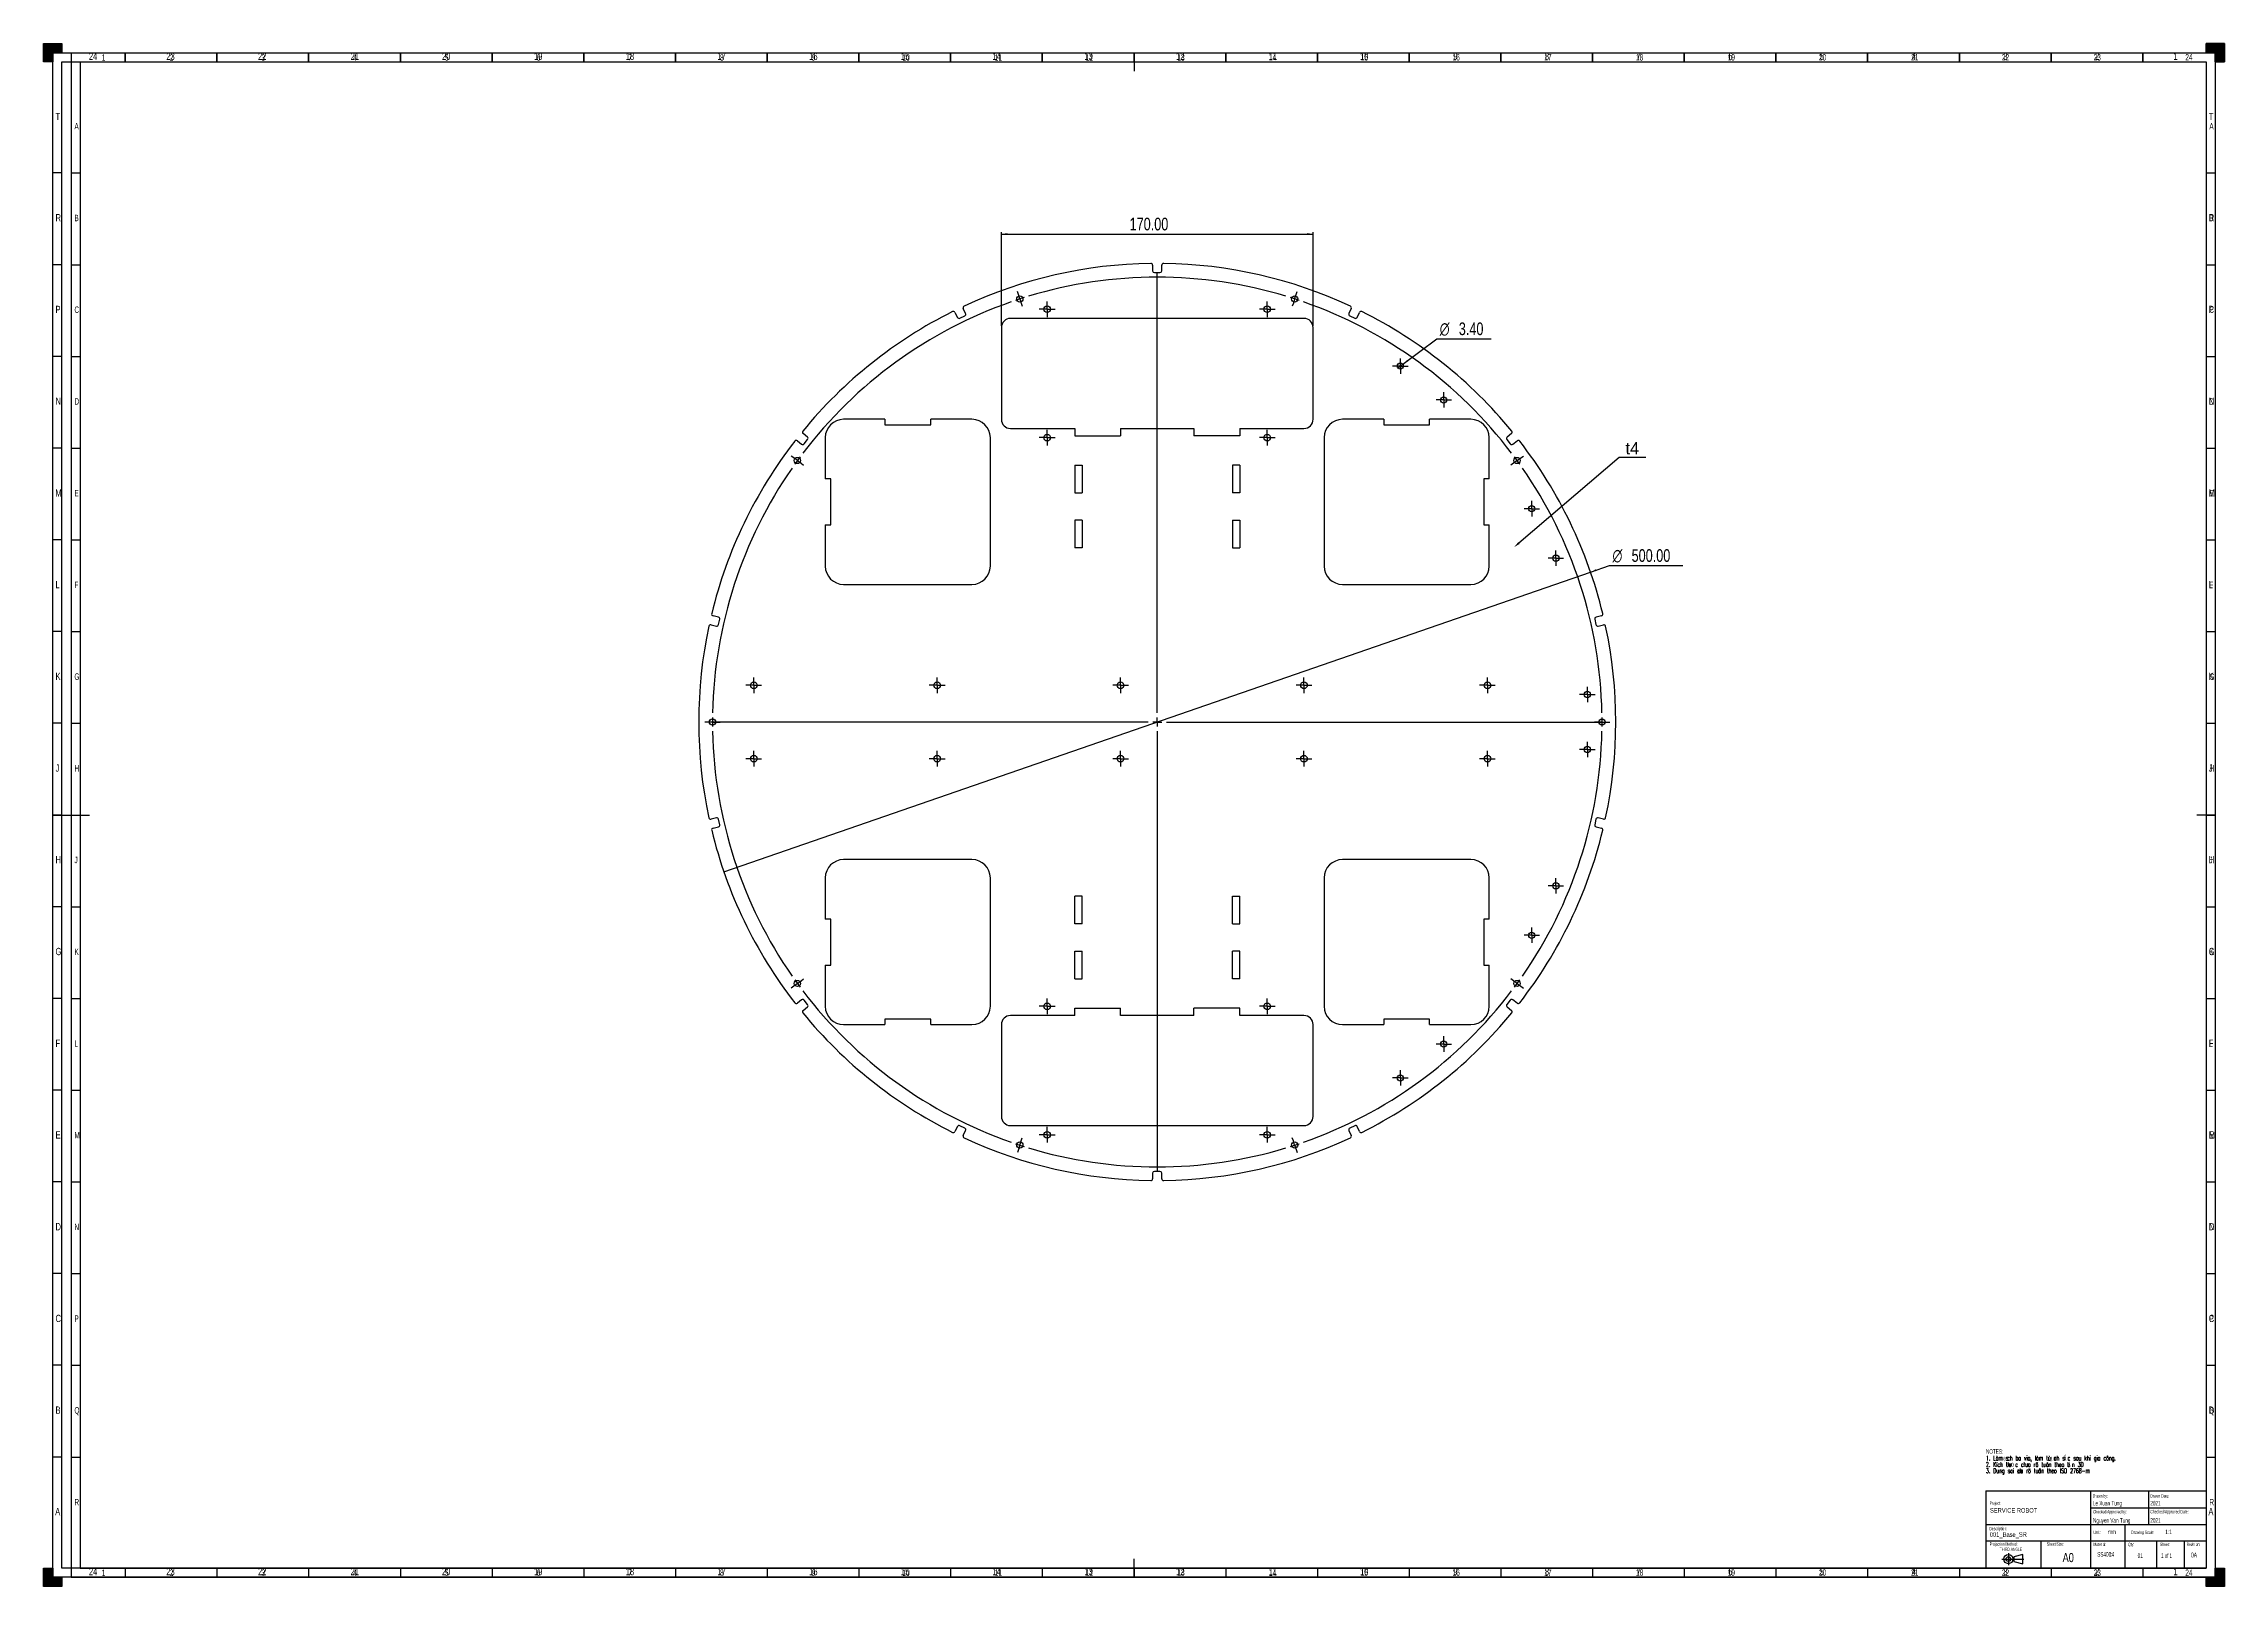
# Model space of a CAD drawing. Extents: x 0 to 1189, y 0 to 841.
import ezdxf

# ---------------------------------------------------------------- set-up
doc = ezdxf.new("R2010")
doc.units = 0
doc.layers.get('0').update_dxf_attribs({"linetype": 'CONTINUOUS'})
for name, color, linetype in [('AM_5', 3, 'CONTINUOUS'), ('BORDER', 7, 'CONTINUOUS'), ('TRIM', 7, 'CONTINUOUS')]:
    doc.layers.add(name, color=color, linetype=linetype)
doc.styles.add('MtXpl_MS_PGothic', font='txt')
doc.styles.add('SLDTEXTSTYLE0', font='TXT', dxfattribs={"width": 0.605})
doc.styles.add('SLDTEXTSTYLE1', font='TXT', dxfattribs={"width": 0.57})
doc.styles.add('SLDTEXTSTYLE2', font='TXT', dxfattribs={"width": 0.75})
doc.styles.add('SLDTEXTSTYLE3', font='TXT', dxfattribs={"width": 0.605, "bigfont": 'bigfont'})
doc.dimstyles.get("Standard").update_dxf_attribs({"dimtxt": 2.5, "dimasz": 2.5, "dimexe": 1.25, "dimexo": 0.625, "dimtad": 1, "dimcen": 2.5, "dimazin": 3, "dimtfac": 1, "dimtmove": 0, "dimatfit": 3})

msp = doc.modelspace()

# ---------------------------------------------------------------- blocks, each defined once
blk = doc.blocks.new('*U39')
at = {"layer": 'TRIM', "linetype": 'CONTINUOUS'}
for p, q in [((0, 5), (0, 10)), ((0, 0), (0, 5)), ((5, 10), (5, 5)), ((10, 5), (10, 0))]:
    blk.add_line(p, q, dxfattribs=at)
at = {"layer": 'TRIM', "linetype": 'CONTINUOUS', "extrusion": (0, 0, -1)}
for points in [[(0, 10), (-5, 5), (0, 5)], [(0, 10), (-5, 10), (-5, 5)], [(0, 5), (-10, 0), (0, 0)], [(0, 5), (-10, 5), (-10, 0)]]:
    blk.add_solid(points, dxfattribs=at)
blk = doc.blocks.new('*U40')
at = {"layer": 'TRIM', "linetype": 'CONTINUOUS'}
for p, q in [((0, 836), (0, 841)), ((0, 831), (0, 836)), ((5, 836), (5, 831)), ((10, 841), (10, 836))]:
    blk.add_line(p, q, dxfattribs=at)
at = {"layer": 'TRIM', "linetype": 'CONTINUOUS', "extrusion": (0, 0, -1)}
for points in [[(0, 841), (-10, 836), (0, 836)], [(0, 841), (-10, 841), (-10, 836)], [(0, 836), (-5, 831), (0, 831)], [(0, 836), (-5, 836), (-5, 831)]]:
    blk.add_solid(points, dxfattribs=at)
blk = doc.blocks.new('*U41')
at = {"layer": 'TRIM', "linetype": 'CONTINUOUS'}
for p, q in [((1179, 836), (1179, 841)), ((1184, 831), (1184, 836)), ((1189, 841), (1189, 836)), ((1189, 836), (1189, 831))]:
    blk.add_line(p, q, dxfattribs=at)
at = {"layer": 'TRIM', "linetype": 'CONTINUOUS', "extrusion": (0, 0, -1)}
for points in [[(-1179, 841), (-1189, 836), (-1179, 836)], [(-1179, 841), (-1189, 841), (-1189, 836)], [(-1184, 836), (-1189, 831), (-1184, 831)], [(-1184, 836), (-1189, 836), (-1189, 831)]]:
    blk.add_solid(points, dxfattribs=at)
blk = doc.blocks.new('*U42')
at = {"layer": 'TRIM', "linetype": 'CONTINUOUS'}
for p, q in [((1179, 0), (1179, 5)), ((1184, 5), (1184, 10)), ((1189, 10), (1189, 5)), ((1189, 5), (1189, 0))]:
    blk.add_line(p, q, dxfattribs=at)
at = {"layer": 'TRIM', "linetype": 'CONTINUOUS', "extrusion": (0, 0, -1)}
for points in [[(-1179, 5), (-1189, 0), (-1179, 0)], [(-1179, 5), (-1189, 5), (-1189, 0)], [(-1184, 10), (-1189, 5), (-1184, 5)], [(-1184, 10), (-1189, 10), (-1189, 5)]]:
    blk.add_solid(points, dxfattribs=at)
blk = doc.blocks.new('*U43')
at = {"layer": 'BORDER', "color": 7, "style": 'SLDTEXTSTYLE0', "width": 0.605}
blk.add_text('K', height=3.5, dxfattribs=at).set_placement((16.8, 344.2))
blk = doc.blocks.new('*U44')
at = {"layer": 'BORDER', "color": 7, "style": 'SLDTEXTSTYLE0', "width": 0.605}
blk.add_text('J', height=3.5, dxfattribs=at).set_placement((16.8, 394.2))
blk = doc.blocks.new('*U45')
at = {"layer": 'BORDER', "color": 7, "style": 'SLDTEXTSTYLE0', "width": 0.605}
blk.add_text('H', height=3.5, dxfattribs=at).set_placement((16.8, 444.2))
blk = doc.blocks.new('*U46')
at = {"layer": 'BORDER', "color": 7, "style": 'SLDTEXTSTYLE0', "width": 0.605}
blk.add_text('G', height=3.5, dxfattribs=at).set_placement((16.8, 494.2))
blk = doc.blocks.new('*U47')
at = {"layer": 'BORDER', "color": 7, "style": 'SLDTEXTSTYLE0', "width": 0.605}
blk.add_text('E', height=3.5, dxfattribs=at).set_placement((16.8, 594.2))
blk = doc.blocks.new('*U48')
at = {"layer": 'BORDER', "color": 7, "style": 'SLDTEXTSTYLE0', "width": 0.605}
blk.add_text('F', height=3.5, dxfattribs=at).set_placement((16.8, 544.2))
blk = doc.blocks.new('*U49')
at = {"layer": 'BORDER', "color": 7, "style": 'SLDTEXTSTYLE0', "width": 0.605}
blk.add_text('L', height=3.5, dxfattribs=at).set_placement((16.8, 294.2))
blk = doc.blocks.new('*U50')
at = {"layer": 'BORDER', "color": 7, "style": 'SLDTEXTSTYLE0', "width": 0.605}
blk.add_text('6', height=3.5, dxfattribs=at).set_placement((268.8, 5.7))
blk = doc.blocks.new('*U51')
at = {"layer": 'BORDER', "color": 7, "style": 'SLDTEXTSTYLE0', "width": 0.605}
blk.add_text('11', height=3.5, dxfattribs=at).set_placement((518.6, 5.8))
blk = doc.blocks.new('*U52')
at = {"layer": 'BORDER', "color": 7, "style": 'SLDTEXTSTYLE0', "width": 0.605}
blk.add_text('9', height=3.5, dxfattribs=at).set_placement((418.8, 5.7))
blk = doc.blocks.new('*U53')
at = {"layer": 'BORDER', "color": 7, "style": 'SLDTEXTSTYLE0', "width": 0.605}
blk.add_text('2', height=3.5, dxfattribs=at).set_placement((68.8, 5.7))
blk = doc.blocks.new('*U54')
at = {"layer": 'BORDER', "color": 7, "style": 'SLDTEXTSTYLE0', "width": 0.605}
blk.add_text('1', height=3.5, dxfattribs=at).set_placement((31.7, 5.7))
blk = doc.blocks.new('*U55')
at = {"layer": 'BORDER', "color": 7, "style": 'SLDTEXTSTYLE0', "width": 0.605}
blk.add_text('5', height=3.5, dxfattribs=at).set_placement((218.8, 5.8))
blk = doc.blocks.new('*U56')
at = {"layer": 'BORDER', "color": 7, "style": 'SLDTEXTSTYLE0', "width": 0.605}
blk.add_text('12', height=3.5, dxfattribs=at).set_placement((568.2, 5.8))
blk = doc.blocks.new('*U57')
at = {"layer": 'BORDER', "color": 7, "style": 'SLDTEXTSTYLE0', "width": 0.605}
blk.add_text('3', height=3.5, dxfattribs=at).set_placement((118.8, 5.8))
blk = doc.blocks.new('*U58')
at = {"layer": 'BORDER', "color": 7, "style": 'SLDTEXTSTYLE0', "width": 0.605}
blk.add_text('10', height=3.5, dxfattribs=at).set_placement((468.3, 5.7))
blk = doc.blocks.new('*U59')
at = {"layer": 'BORDER', "color": 7, "style": 'SLDTEXTSTYLE0', "width": 0.605}
blk.add_text('4', height=3.5, dxfattribs=at).set_placement((168.8, 5.7))
blk = doc.blocks.new('*U60')
at = {"layer": 'BORDER', "color": 7, "style": 'SLDTEXTSTYLE0', "width": 0.605}
blk.add_text('7', height=3.5, dxfattribs=at).set_placement((318.8, 5.8))
blk = doc.blocks.new('*U61')
at = {"layer": 'BORDER', "color": 7, "style": 'SLDTEXTSTYLE0', "width": 0.605}
blk.add_text('8', height=3.5, dxfattribs=at).set_placement((368.8, 5.8))
blk = doc.blocks.new('*U62')
at = {"layer": 'BORDER', "color": 7, "style": 'SLDTEXTSTYLE0', "width": 0.605}
blk.add_text('D', height=3.5, dxfattribs=at).set_placement((16.8, 644.2))
blk = doc.blocks.new('*U63')
at = {"layer": 'BORDER', "color": 7, "style": 'SLDTEXTSTYLE0', "width": 0.605}
blk.add_text('B', height=3.5, dxfattribs=at).set_placement((16.8, 744.2))
blk = doc.blocks.new('*U64')
at = {"layer": 'BORDER', "color": 7, "style": 'SLDTEXTSTYLE0', "width": 0.605}
blk.add_text('C', height=3.5, dxfattribs=at).set_placement((16.8, 694.2))
blk = doc.blocks.new('*U65')
at = {"layer": 'BORDER', "color": 7, "style": 'SLDTEXTSTYLE0', "width": 0.605}
blk.add_text('A', height=3.5, dxfattribs=at).set_placement((16.8, 794.2))
blk = doc.blocks.new('*U66')
at = {"layer": 'BORDER', "color": 7, "style": 'SLDTEXTSTYLE0', "width": 0.605}
blk.add_text('14', height=3.5, dxfattribs=at).set_placement((668.1, 5.7))
blk = doc.blocks.new('*U67')
at = {"layer": 'BORDER', "color": 7, "style": 'SLDTEXTSTYLE0', "width": 0.605}
blk.add_text('15', height=3.5, dxfattribs=at).set_placement((718.2, 5.8))
blk = doc.blocks.new('*U68')
at = {"layer": 'BORDER', "color": 7, "style": 'SLDTEXTSTYLE0', "width": 0.605}
blk.add_text('13', height=3.5, dxfattribs=at).set_placement((618.2, 5.8))
blk = doc.blocks.new('*U69')
at = {"layer": 'BORDER', "color": 7, "style": 'SLDTEXTSTYLE0', "width": 0.605}
blk.add_text('16', height=3.5, dxfattribs=at).set_placement((768.2, 5.8))
blk = doc.blocks.new('*U70')
at = {"layer": 'BORDER', "color": 7, "style": 'SLDTEXTSTYLE0', "width": 0.605}
blk.add_text('19', height=3.5, dxfattribs=at).set_placement((918.2, 5.8))
blk = doc.blocks.new('*U71')
at = {"layer": 'BORDER', "color": 7, "style": 'SLDTEXTSTYLE0', "width": 0.605}
blk.add_text('18', height=3.5, dxfattribs=at).set_placement((868.2, 5.8))
blk = doc.blocks.new('*U72')
at = {"layer": 'BORDER', "color": 7, "style": 'SLDTEXTSTYLE0', "width": 0.605}
blk.add_text('17', height=3.5, dxfattribs=at).set_placement((818.2, 5.7))
blk = doc.blocks.new('*U73')
at = {"layer": 'BORDER', "color": 7, "style": 'SLDTEXTSTYLE0', "width": 0.605}
blk.add_text('22', height=3.5, dxfattribs=at).set_placement((1067.7, 5.7))
blk = doc.blocks.new('*U74')
at = {"layer": 'BORDER', "color": 7, "style": 'SLDTEXTSTYLE0', "width": 0.605}
blk.add_text('21', height=3.5, dxfattribs=at).set_placement((1018.2, 5.8))
blk = doc.blocks.new('*U75')
at = {"layer": 'BORDER', "color": 7, "style": 'SLDTEXTSTYLE0', "width": 0.605}
blk.add_text('20', height=3.5, dxfattribs=at).set_placement((967.9, 5.8))
blk = doc.blocks.new('*U76')
at = {"layer": 'BORDER', "color": 7, "style": 'SLDTEXTSTYLE0', "width": 0.605}
blk.add_text('23', height=3.5, dxfattribs=at).set_placement((1117.7, 5.7))
blk = doc.blocks.new('*U77')
at = {"layer": 'BORDER', "color": 7, "style": 'SLDTEXTSTYLE0', "width": 0.605}
blk.add_text('24', height=3.5, dxfattribs=at).set_placement((1167.7, 5.7))
blk = doc.blocks.new('*U78')
at = {"layer": 'BORDER', "color": 7, "style": 'SLDTEXTSTYLE0', "width": 0.605}
blk.add_text('Q', height=3.5, dxfattribs=at).set_placement((16.8, 94.2))
blk = doc.blocks.new('*U79')
at = {"layer": 'BORDER', "color": 7, "style": 'SLDTEXTSTYLE0', "width": 0.605}
blk.add_text('P', height=3.5, dxfattribs=at).set_placement((16.8, 144.2))
blk = doc.blocks.new('*U80')
at = {"layer": 'BORDER', "color": 7, "style": 'SLDTEXTSTYLE0', "width": 0.605}
blk.add_text('N', height=3.5, dxfattribs=at).set_placement((16.8, 194.2))
blk = doc.blocks.new('*U81')
at = {"layer": 'BORDER', "color": 7, "style": 'SLDTEXTSTYLE0', "width": 0.605}
blk.add_text('M', height=3.5, dxfattribs=at).set_placement((16.8, 244.2))
blk = doc.blocks.new('*U82')
at = {"layer": 'BORDER', "color": 7, "style": 'SLDTEXTSTYLE0', "width": 0.605}
blk.add_text('R', height=3.5, dxfattribs=at).set_placement((16.8, 44.2))
blk = doc.blocks.new('*U83')
at = {"layer": 'BORDER', "color": 7, "style": 'SLDTEXTSTYLE0', "width": 0.605}
blk.add_text('18', height=3.5, dxfattribs=at).set_placement((868.2, 831.8))
blk = doc.blocks.new('*U84')
at = {"layer": 'BORDER', "color": 7, "style": 'SLDTEXTSTYLE0', "width": 0.605}
blk.add_text('24', height=3.5, dxfattribs=at).set_placement((1167.7, 831.8))
blk = doc.blocks.new('*U85')
at = {"layer": 'BORDER', "color": 7, "style": 'SLDTEXTSTYLE0', "width": 0.605}
blk.add_text('23', height=3.5, dxfattribs=at).set_placement((1117.7, 831.8))
blk = doc.blocks.new('*U86')
at = {"layer": 'BORDER', "color": 7, "style": 'SLDTEXTSTYLE0', "width": 0.605}
blk.add_text('20', height=3.5, dxfattribs=at).set_placement((967.9, 831.8))
blk = doc.blocks.new('*U87')
at = {"layer": 'BORDER', "color": 7, "style": 'SLDTEXTSTYLE0', "width": 0.605}
blk.add_text('21', height=3.5, dxfattribs=at).set_placement((1018.2, 831.8))
blk = doc.blocks.new('*U88')
at = {"layer": 'BORDER', "color": 7, "style": 'SLDTEXTSTYLE0', "width": 0.605}
blk.add_text('22', height=3.5, dxfattribs=at).set_placement((1067.7, 831.8))
blk = doc.blocks.new('*U89')
at = {"layer": 'BORDER', "color": 7, "style": 'SLDTEXTSTYLE0', "width": 0.605}
blk.add_text('19', height=3.5, dxfattribs=at).set_placement((918.2, 831.8))
blk = doc.blocks.new('*U90')
at = {"layer": 'BORDER', "color": 7, "style": 'SLDTEXTSTYLE0', "width": 0.605}
blk.add_text('2', height=3.5, dxfattribs=at).set_placement((68.8, 831.7))
blk = doc.blocks.new('*U91')
at = {"layer": 'BORDER', "color": 7, "style": 'SLDTEXTSTYLE0', "width": 0.605}
blk.add_text('1', height=3.5, dxfattribs=at).set_placement((31.7, 831.7))
blk = doc.blocks.new('*U92')
at = {"layer": 'BORDER', "color": 7, "style": 'SLDTEXTSTYLE0', "width": 0.605}
blk.add_text('3', height=3.5, dxfattribs=at).set_placement((118.8, 831.7))
blk = doc.blocks.new('*U93')
at = {"layer": 'BORDER', "color": 7, "style": 'SLDTEXTSTYLE0', "width": 0.605}
blk.add_text('6', height=3.5, dxfattribs=at).set_placement((268.8, 831.7))
blk = doc.blocks.new('*U94')
at = {"layer": 'BORDER', "color": 7, "style": 'SLDTEXTSTYLE0', "width": 0.605}
blk.add_text('5', height=3.5, dxfattribs=at).set_placement((218.8, 831.7))
blk = doc.blocks.new('*U95')
at = {"layer": 'BORDER', "color": 7, "style": 'SLDTEXTSTYLE0', "width": 0.605}
blk.add_text('4', height=3.5, dxfattribs=at).set_placement((168.8, 831.7))
blk = doc.blocks.new('*U96')
at = {"layer": 'BORDER', "color": 7, "style": 'SLDTEXTSTYLE0', "width": 0.605}
blk.add_text('7', height=3.5, dxfattribs=at).set_placement((318.8, 831.7))
blk = doc.blocks.new('*U97')
at = {"layer": 'BORDER', "color": 7, "style": 'SLDTEXTSTYLE0', "width": 0.605}
blk.add_text('11', height=3.5, dxfattribs=at).set_placement((518.6, 831.7))
blk = doc.blocks.new('*U98')
at = {"layer": 'BORDER', "color": 7, "style": 'SLDTEXTSTYLE0', "width": 0.605}
blk.add_text('10', height=3.5, dxfattribs=at).set_placement((468.3, 831.7))
blk = doc.blocks.new('*U99')
at = {"layer": 'BORDER', "color": 7, "style": 'SLDTEXTSTYLE0', "width": 0.605}
blk.add_text('9', height=3.5, dxfattribs=at).set_placement((418.8, 831.7))
blk = doc.blocks.new('*U100')
at = {"layer": 'BORDER', "color": 7, "style": 'SLDTEXTSTYLE0', "width": 0.605}
blk.add_text('8', height=3.5, dxfattribs=at).set_placement((368.8, 831.7))
blk = doc.blocks.new('*U101')
at = {"layer": 'BORDER', "color": 7, "style": 'SLDTEXTSTYLE0', "width": 0.605}
blk.add_text('12', height=3.5, dxfattribs=at).set_placement((568.2, 831.7))
blk = doc.blocks.new('*U102')
at = {"layer": 'BORDER', "color": 7, "style": 'SLDTEXTSTYLE0', "width": 0.605}
blk.add_text('17', height=3.5, dxfattribs=at).set_placement((818.2, 831.8))
blk = doc.blocks.new('*U103')
at = {"layer": 'BORDER', "color": 7, "style": 'SLDTEXTSTYLE0', "width": 0.605}
blk.add_text('16', height=3.5, dxfattribs=at).set_placement((768.2, 831.8))
blk = doc.blocks.new('*U104')
at = {"layer": 'BORDER', "color": 7, "style": 'SLDTEXTSTYLE0', "width": 0.605}
blk.add_text('15', height=3.5, dxfattribs=at).set_placement((718.2, 831.8))
blk = doc.blocks.new('*U105')
at = {"layer": 'BORDER', "color": 7, "style": 'SLDTEXTSTYLE0', "width": 0.605}
blk.add_text('14', height=3.5, dxfattribs=at).set_placement((668.1, 831.8))
blk = doc.blocks.new('*U106')
at = {"layer": 'BORDER', "color": 7, "style": 'SLDTEXTSTYLE0', "width": 0.605}
blk.add_text('13', height=3.5, dxfattribs=at).set_placement((618.2, 831.7))
blk = doc.blocks.new('*U107')
at = {"layer": 'BORDER', "color": 7, "style": 'SLDTEXTSTYLE0', "width": 0.605}
blk.add_text('A', height=3.5, dxfattribs=at).set_placement((1180.8, 794.2))
blk = doc.blocks.new('*U108')
at = {"layer": 'BORDER', "color": 7, "style": 'SLDTEXTSTYLE0', "width": 0.605}
blk.add_text('F', height=3.5, dxfattribs=at).set_placement((1180.8, 544.2))
blk = doc.blocks.new('*U109')
at = {"layer": 'BORDER', "color": 7, "style": 'SLDTEXTSTYLE0', "width": 0.605}
blk.add_text('E', height=3.5, dxfattribs=at).set_placement((1180.8, 594.2))
blk = doc.blocks.new('*U110')
at = {"layer": 'BORDER', "color": 7, "style": 'SLDTEXTSTYLE0', "width": 0.605}
blk.add_text('D', height=3.5, dxfattribs=at).set_placement((1180.8, 644.2))
blk = doc.blocks.new('*U111')
at = {"layer": 'BORDER', "color": 7, "style": 'SLDTEXTSTYLE0', "width": 0.605}
blk.add_text('C', height=3.5, dxfattribs=at).set_placement((1180.8, 694.2))
blk = doc.blocks.new('*U112')
at = {"layer": 'BORDER', "color": 7, "style": 'SLDTEXTSTYLE0', "width": 0.605}
blk.add_text('B', height=3.5, dxfattribs=at).set_placement((1180.8, 744.2))
blk = doc.blocks.new('*U113')
at = {"layer": 'BORDER', "color": 7, "style": 'SLDTEXTSTYLE0', "width": 0.605}
blk.add_text('G', height=3.5, dxfattribs=at).set_placement((1180.8, 494.2))
blk = doc.blocks.new('*U114')
at = {"layer": 'BORDER', "color": 7, "style": 'SLDTEXTSTYLE0', "width": 0.605}
blk.add_text('H', height=3.5, dxfattribs=at).set_placement((1180.8, 444.2))
blk = doc.blocks.new('*U115')
at = {"layer": 'BORDER', "color": 7, "style": 'SLDTEXTSTYLE0', "width": 0.605}
blk.add_text('J', height=3.5, dxfattribs=at).set_placement((1180.8, 394.2))
blk = doc.blocks.new('*U116')
at = {"layer": 'BORDER', "color": 7, "style": 'SLDTEXTSTYLE0', "width": 0.605}
blk.add_text('K', height=3.5, dxfattribs=at).set_placement((1180.8, 344.2))
blk = doc.blocks.new('*U117')
at = {"layer": 'BORDER', "color": 7, "style": 'SLDTEXTSTYLE0', "width": 0.605}
blk.add_text('L', height=3.5, dxfattribs=at).set_placement((1180.8, 294.2))
blk = doc.blocks.new('*U118')
at = {"layer": 'BORDER', "color": 7, "style": 'SLDTEXTSTYLE0', "width": 0.605}
blk.add_text('M', height=3.5, dxfattribs=at).set_placement((1180.8, 244.2))
blk = doc.blocks.new('*U119')
at = {"layer": 'BORDER', "color": 7, "style": 'SLDTEXTSTYLE0', "width": 0.605}
blk.add_text('P', height=3.5, dxfattribs=at).set_placement((1180.8, 144.2))
blk = doc.blocks.new('*U120')
at = {"layer": 'BORDER', "color": 7, "style": 'SLDTEXTSTYLE0', "width": 0.605}
blk.add_text('Q', height=3.5, dxfattribs=at).set_placement((1180.8, 94.2))
blk = doc.blocks.new('*U121')
at = {"layer": 'BORDER', "color": 7, "style": 'SLDTEXTSTYLE0', "width": 0.605}
blk.add_text('R', height=3.5, dxfattribs=at).set_placement((1180.8, 44.2))
blk = doc.blocks.new('*U122')
at = {"layer": 'BORDER', "color": 7, "style": 'SLDTEXTSTYLE0', "width": 0.605}
blk.add_text('N', height=3.5, dxfattribs=at).set_placement((1180.8, 194.2))
blk = doc.blocks.new('*U123')
at = {"layer": 'BORDER', "style": 'SLDTEXTSTYLE0', "width": 0.605}
blk.add_text('Sheet:', height=1.8, dxfattribs=at).set_placement((1153.9, 22))
blk = doc.blocks.new('*U124')
at = {"layer": 'BORDER', "style": 'SLDTEXTSTYLE0', "width": 0.605}
blk.add_text('Revision:', height=1.8, dxfattribs=at).set_placement((1168.4, 22))
blk = doc.blocks.new('*U125')
at = {"layer": 'BORDER', "style": 'SLDTEXTSTYLE0', "width": 0.605}
blk.add_text('Material:', height=1.8, dxfattribs=at).set_placement((1117.6, 22))
blk = doc.blocks.new('*U126')
at = {"layer": 'BORDER', "style": 'SLDTEXTSTYLE1', "width": 0.57}
blk.add_text('1 of 1', height=2.5, dxfattribs=at).set_placement((1154.5, 15.5))
blk = doc.blocks.new('*U127')
at = {"layer": 'BORDER', "style": 'SLDTEXTSTYLE0', "width": 0.605}
blk.add_text('Checked/Approved by:', height=1.8, dxfattribs=at).set_placement((1117.4, 39.8))
blk = doc.blocks.new('*U128')
at = {"layer": 'BORDER', "color": 0, "style": 'SLDTEXTSTYLE0', "width": 0.605}
blk.add_text('Projection Method:', height=1.8, dxfattribs=at).set_placement((0, 0.5))
blk = doc.blocks.new('*U129')
at = {"layer": 'BORDER', "color": 0, "style": 'SLDTEXTSTYLE0', "width": 0.605}
blk.add_text('THIRD ANGLE', height=1.8, dxfattribs=at).set_placement((5.4, -2.3))
blk = doc.blocks.new('SW_NOTE_0')
for name in ['*U128', '*U129']:
    blk.add_blockref(name, (0, 0))
blk = doc.blocks.new('*U130')
at = {"layer": 'BORDER', "style": 'SLDTEXTSTYLE0', "width": 0.605}
blk.add_text('Sheet Size:', height=1.8, dxfattribs=at).set_placement((1092.2, 22.2))
blk = doc.blocks.new('*U131')
at = {"layer": 'BORDER', "style": 'SLDTEXTSTYLE2', "width": 0.75}
blk.add_text('A0', height=5, dxfattribs=at).set_placement((1100.8, 13.2))
blk = doc.blocks.new('*U132')
at = {"layer": 'BORDER', "style": 'SLDTEXTSTYLE0', "width": 0.605}
blk.add_text('Drawn by:', height=1.8, dxfattribs=at).set_placement((1117.3, 48.4))
blk = doc.blocks.new('*U133')
at = {"layer": 'BORDER', "style": 'SLDTEXTSTYLE0', "width": 0.605}
blk.add_text('Drawn Date:', height=1.852, dxfattribs=at).set_placement((1148.6, 48.4))
blk = doc.blocks.new('*U134')
at = {"layer": 'BORDER', "style": 'SLDTEXTSTYLE0', "width": 0.605}
blk.add_text('Checked/Approved Date:', height=1.852, dxfattribs=at).set_placement((1148.6, 39.8))
blk = doc.blocks.new('*U135')
at = {"layer": 'BORDER', "style": 'SLDTEXTSTYLE0', "width": 0.605}
blk.add_text('Drawing Scale:', height=1.852, dxfattribs=at).set_placement((1138.2, 28.5))
blk = doc.blocks.new('*U136')
at = {"layer": 'BORDER', "style": 'SLDTEXTSTYLE0', "width": 0.605}
blk.add_text('Le Xuan Tung', height=2.5, dxfattribs=at).set_placement((1117.3, 44.1))
blk = doc.blocks.new('*U137')
at = {"layer": 'BORDER', "style": 'SLDTEXTSTYLE0', "width": 0.605}
blk.add_text('2021', height=2.5, dxfattribs=at).set_placement((1148.6, 44.1))
blk = doc.blocks.new('*U138')
at = {"layer": 'BORDER', "style": 'SLDTEXTSTYLE0', "width": 0.605}
blk.add_text('Nguyen Van Tung', height=2.5, dxfattribs=at).set_placement((1117.4, 34.7))
blk = doc.blocks.new('*U139')
at = {"layer": 'BORDER', "style": 'SLDTEXTSTYLE0', "width": 0.605}
blk.add_text('2021', height=2.5, dxfattribs=at).set_placement((1148.6, 34.7))
blk = doc.blocks.new('*U140')
at = {"layer": 'BORDER', "style": 'SLDTEXTSTYLE0', "width": 0.605}
blk.add_text('0A', height=2.65, dxfattribs=at).set_placement((1170.8, 15.8))
blk = doc.blocks.new('*U141')
at = {"layer": 'BORDER', "style": 'SLDTEXTSTYLE0', "width": 0.605}
blk.add_text('1:1', height=2.5, dxfattribs=at).set_placement((1156.8, 28.5))
blk = doc.blocks.new('*U142')
at = {"layer": 'BORDER', "style": 'SLDTEXTSTYLE0', "width": 0.605}
blk.add_text('Qty:', height=1.8, dxfattribs=at).set_placement((1136.5, 22))
blk = doc.blocks.new('*U143')
at = {"layer": 'BORDER', "style": 'SLDTEXTSTYLE0', "width": 0.605}
blk.add_text('01', height=2.5, dxfattribs=at).set_placement((1141.7, 15.5))
blk = doc.blocks.new('*U144')
at = {"layer": 'BORDER', "style": 'SLDTEXTSTYLE0'}
for s, width, p in [('SS400', 0.605, (1119.7, 16.2)), ('t4', 0.61, (1126.8, 16.2))]:
    blk.add_text(s, height=2.5, dxfattribs=dict(at, width=width)).set_placement(p)
blk = doc.blocks.new('*U145')
at = {"layer": 'BORDER', "style": 'SLDTEXTSTYLE0', "width": 0.605}
blk.add_text('mm', height=2.5, dxfattribs=at).set_placement((1125.6, 28.5))
blk = doc.blocks.new('*U146')
at = {"layer": 'BORDER', "style": 'SLDTEXTSTYLE0', "width": 0.605}
blk.add_text('Unit:', height=1.85, dxfattribs=at).set_placement((1117.6, 28.5))
blk = doc.blocks.new('*U147')
at = {"layer": 'BORDER', "style": 'SLDTEXTSTYLE2', "width": 0.75}
blk.add_text('001_Base_SR', height=2.5, dxfattribs=at).set_placement((1061.1, 27))
blk = doc.blocks.new('*U148')
at = {"layer": 'BORDER', "style": 'SLDTEXTSTYLE0', "width": 0.605}
blk.add_text('Description:', height=1.8, dxfattribs=at).set_placement((1060.9, 30.6))
blk = doc.blocks.new('*U149')
at = {"layer": 'BORDER', "style": 'SLDTEXTSTYLE2', "width": 0.75}
blk.add_text('SERVICE ROBOT', height=2.5, dxfattribs=at).set_placement((1061.2, 40.2))
blk = doc.blocks.new('*U150')
at = {"layer": 'BORDER', "style": 'SLDTEXTSTYLE0', "width": 0.605}
blk.add_text('Project:', height=1.8, dxfattribs=at).set_placement((1061, 44.5))
blk = doc.blocks.new('*U151')
at = {"color": 7, "style": 'SLDTEXTSTYLE2', "width": 0.75}
blk.add_text('A', height=3.97, dxfattribs=at).set_placement((6.3, 38.8))
blk = doc.blocks.new('*U152')
at = {"color": 7, "style": 'SLDTEXTSTYLE2', "width": 0.75}
blk.add_text('A', height=3.97, dxfattribs=at).set_placement((1180.3, 38.8))
blk = doc.blocks.new('*U153')
at = {"color": 7, "style": 'SLDTEXTSTYLE2', "width": 0.75}
blk.add_text('B', height=3.97, dxfattribs=at).set_placement((6.5, 94.1))
blk = doc.blocks.new('*U154')
at = {"color": 7, "style": 'SLDTEXTSTYLE2', "width": 0.75}
blk.add_text('B', height=3.97, dxfattribs=at).set_placement((1180.5, 94.1))
blk = doc.blocks.new('*U155')
at = {"color": 7, "style": 'SLDTEXTSTYLE2', "width": 0.75}
blk.add_text('C', height=3.97, dxfattribs=at).set_placement((6.5, 144.1))
blk = doc.blocks.new('*U156')
at = {"color": 7, "style": 'SLDTEXTSTYLE2', "width": 0.75}
blk.add_text('C', height=3.97, dxfattribs=at).set_placement((1180.5, 144.1))
blk = doc.blocks.new('*U157')
at = {"color": 7, "style": 'SLDTEXTSTYLE2', "width": 0.75}
blk.add_text('D', height=3.97, dxfattribs=at).set_placement((6.5, 194.1))
blk = doc.blocks.new('*U158')
at = {"color": 7, "style": 'SLDTEXTSTYLE2', "width": 0.75}
blk.add_text('D', height=3.97, dxfattribs=at).set_placement((1180.5, 194.1))
blk = doc.blocks.new('*U159')
at = {"color": 7, "style": 'SLDTEXTSTYLE2', "width": 0.75}
blk.add_text('E', height=3.97, dxfattribs=at).set_placement((6.5, 244.1))
blk = doc.blocks.new('*U160')
at = {"color": 7, "style": 'SLDTEXTSTYLE2', "width": 0.75}
blk.add_text('E', height=3.97, dxfattribs=at).set_placement((1180.5, 244.1))
blk = doc.blocks.new('*U161')
at = {"color": 7, "style": 'SLDTEXTSTYLE2', "width": 0.75}
blk.add_text('F', height=3.97, dxfattribs=at).set_placement((6.5, 294.1))
blk = doc.blocks.new('*U162')
at = {"color": 7, "style": 'SLDTEXTSTYLE2', "width": 0.75}
blk.add_text('F', height=3.97, dxfattribs=at).set_placement((1180.5, 294.1))
blk = doc.blocks.new('*U163')
at = {"color": 7, "style": 'SLDTEXTSTYLE2', "width": 0.75}
blk.add_text('G', height=3.97, dxfattribs=at).set_placement((6.5, 344.1))
blk = doc.blocks.new('*U164')
at = {"color": 7, "style": 'SLDTEXTSTYLE2', "width": 0.75}
blk.add_text('G', height=3.97, dxfattribs=at).set_placement((1180.5, 344.1))
blk = doc.blocks.new('*U165')
at = {"color": 7, "style": 'SLDTEXTSTYLE2', "width": 0.75}
blk.add_text('H', height=3.97, dxfattribs=at).set_placement((6.5, 394.1))
blk = doc.blocks.new('*U166')
at = {"color": 7, "style": 'SLDTEXTSTYLE2', "width": 0.75}
blk.add_text('H', height=3.97, dxfattribs=at).set_placement((1180.5, 394.1))
blk = doc.blocks.new('*U167')
at = {"color": 7, "style": 'SLDTEXTSTYLE2', "width": 0.75}
blk.add_text('J', height=3.97, dxfattribs=at).set_placement((6.5, 444.1))
blk = doc.blocks.new('*U168')
at = {"color": 7, "style": 'SLDTEXTSTYLE2', "width": 0.75}
blk.add_text('J', height=3.97, dxfattribs=at).set_placement((1180.5, 444.1))
blk = doc.blocks.new('*U169')
at = {"color": 7, "style": 'SLDTEXTSTYLE2', "width": 0.75}
blk.add_text('K', height=3.97, dxfattribs=at).set_placement((6.5, 494.1))
blk = doc.blocks.new('*U170')
at = {"color": 7, "style": 'SLDTEXTSTYLE2', "width": 0.75}
blk.add_text('K', height=3.97, dxfattribs=at).set_placement((1180.5, 494.1))
blk = doc.blocks.new('*U171')
at = {"color": 7, "style": 'SLDTEXTSTYLE2', "width": 0.75}
blk.add_text('L', height=3.97, dxfattribs=at).set_placement((6.5, 544.1))
blk = doc.blocks.new('*U172')
at = {"color": 7, "style": 'SLDTEXTSTYLE2', "width": 0.75}
blk.add_text('L', height=3.97, dxfattribs=at).set_placement((1180.5, 544.1))
blk = doc.blocks.new('*U173')
at = {"color": 7, "style": 'SLDTEXTSTYLE2', "width": 0.75}
blk.add_text('M', height=3.97, dxfattribs=at).set_placement((6.4, 594.1))
blk = doc.blocks.new('*U174')
at = {"color": 7, "style": 'SLDTEXTSTYLE2', "width": 0.75}
blk.add_text('M', height=3.97, dxfattribs=at).set_placement((1180.4, 594.1))
blk = doc.blocks.new('*U175')
at = {"color": 7, "style": 'SLDTEXTSTYLE2', "width": 0.75}
blk.add_text('N', height=3.97, dxfattribs=at).set_placement((6.5, 644.1))
blk = doc.blocks.new('*U176')
at = {"color": 7, "style": 'SLDTEXTSTYLE2', "width": 0.75}
blk.add_text('N', height=3.97, dxfattribs=at).set_placement((1180.5, 644.1))
blk = doc.blocks.new('*U177')
at = {"color": 7, "style": 'SLDTEXTSTYLE2', "width": 0.75}
blk.add_text('P', height=3.97, dxfattribs=at).set_placement((6.5, 694.1))
blk = doc.blocks.new('*U178')
at = {"color": 7, "style": 'SLDTEXTSTYLE2', "width": 0.75}
blk.add_text('P', height=3.97, dxfattribs=at).set_placement((1180.5, 694.1))
blk = doc.blocks.new('*U179')
at = {"color": 7, "style": 'SLDTEXTSTYLE2', "width": 0.75}
blk.add_text('R', height=3.97, dxfattribs=at).set_placement((6.5, 744.1))
blk = doc.blocks.new('*U180')
at = {"color": 7, "style": 'SLDTEXTSTYLE2', "width": 0.75}
blk.add_text('R', height=3.97, dxfattribs=at).set_placement((1180.5, 744.1))
blk = doc.blocks.new('*U181')
at = {"color": 7, "style": 'SLDTEXTSTYLE2', "width": 0.75}
blk.add_text('T', height=3.97, dxfattribs=at).set_placement((6.5, 799.3))
blk = doc.blocks.new('*U182')
at = {"color": 7, "style": 'SLDTEXTSTYLE2', "width": 0.75}
blk.add_text('T', height=3.97, dxfattribs=at).set_placement((1180.5, 799.3))
blk = doc.blocks.new('*U183')
at = {"color": 7, "style": 'SLDTEXTSTYLE2', "width": 0.75}
blk.add_text('24', height=3.97, dxfattribs=at).set_placement((24.7, 6.1))
blk = doc.blocks.new('*U184')
at = {"color": 7, "style": 'SLDTEXTSTYLE2', "width": 0.75}
blk.add_text('24', height=3.97, dxfattribs=at).set_placement((24.7, 832.1))
blk = doc.blocks.new('*U185')
at = {"color": 7, "style": 'SLDTEXTSTYLE2', "width": 0.75}
blk.add_text('23', height=3.97, dxfattribs=at).set_placement((66.9, 6.1))
blk = doc.blocks.new('*U186')
at = {"color": 7, "style": 'SLDTEXTSTYLE2', "width": 0.75}
blk.add_text('23', height=3.97, dxfattribs=at).set_placement((66.9, 832.1))
blk = doc.blocks.new('*U187')
at = {"color": 7, "style": 'SLDTEXTSTYLE2', "width": 0.75}
blk.add_text('22', height=3.97, dxfattribs=at).set_placement((116.9, 6.1))
blk = doc.blocks.new('*U188')
at = {"color": 7, "style": 'SLDTEXTSTYLE2', "width": 0.75}
blk.add_text('22', height=3.97, dxfattribs=at).set_placement((116.9, 832.1))
blk = doc.blocks.new('*U189')
at = {"color": 7, "style": 'SLDTEXTSTYLE2', "width": 0.75}
blk.add_text('21', height=3.97, dxfattribs=at).set_placement((167.4, 6.1))
blk = doc.blocks.new('*U190')
at = {"color": 7, "style": 'SLDTEXTSTYLE2', "width": 0.75}
blk.add_text('21', height=3.97, dxfattribs=at).set_placement((167.4, 832.1))
blk = doc.blocks.new('*U191')
at = {"color": 7, "style": 'SLDTEXTSTYLE2', "width": 0.75}
blk.add_text('20', height=3.97, dxfattribs=at).set_placement((217.2, 6.1))
blk = doc.blocks.new('*U192')
at = {"color": 7, "style": 'SLDTEXTSTYLE2', "width": 0.75}
blk.add_text('20', height=3.97, dxfattribs=at).set_placement((217.2, 832.1))
blk = doc.blocks.new('*U193')
at = {"color": 7, "style": 'SLDTEXTSTYLE2', "width": 0.75}
blk.add_text('19', height=3.97, dxfattribs=at).set_placement((267.4, 6.1))
blk = doc.blocks.new('*U194')
at = {"color": 7, "style": 'SLDTEXTSTYLE2', "width": 0.75}
blk.add_text('19', height=3.97, dxfattribs=at).set_placement((267.4, 832.1))
blk = doc.blocks.new('*U195')
at = {"color": 7, "style": 'SLDTEXTSTYLE2', "width": 0.75}
blk.add_text('18', height=3.97, dxfattribs=at).set_placement((317.4, 6.1))
blk = doc.blocks.new('*U196')
at = {"color": 7, "style": 'SLDTEXTSTYLE2', "width": 0.75}
blk.add_text('18', height=3.97, dxfattribs=at).set_placement((317.4, 832.1))
blk = doc.blocks.new('*U197')
at = {"color": 7, "style": 'SLDTEXTSTYLE2', "width": 0.75}
blk.add_text('17', height=3.97, dxfattribs=at).set_placement((367.4, 6.1))
blk = doc.blocks.new('*U198')
at = {"color": 7, "style": 'SLDTEXTSTYLE2', "width": 0.75}
blk.add_text('17', height=3.97, dxfattribs=at).set_placement((367.4, 832.1))
blk = doc.blocks.new('*U199')
at = {"color": 7, "style": 'SLDTEXTSTYLE2', "width": 0.75}
blk.add_text('16', height=3.97, dxfattribs=at).set_placement((417.4, 6.1))
blk = doc.blocks.new('*U200')
at = {"color": 7, "style": 'SLDTEXTSTYLE2', "width": 0.75}
blk.add_text('16', height=3.97, dxfattribs=at).set_placement((417.4, 832.1))
blk = doc.blocks.new('*U201')
at = {"color": 7, "style": 'SLDTEXTSTYLE2', "width": 0.75}
blk.add_text('15', height=3.97, dxfattribs=at).set_placement((467.4, 6.1))
blk = doc.blocks.new('*U202')
at = {"color": 7, "style": 'SLDTEXTSTYLE2', "width": 0.75}
blk.add_text('15', height=3.97, dxfattribs=at).set_placement((467.4, 832.1))
blk = doc.blocks.new('*U203')
at = {"color": 7, "style": 'SLDTEXTSTYLE2', "width": 0.75}
blk.add_text('14', height=3.97, dxfattribs=at).set_placement((517.4, 6.1))
blk = doc.blocks.new('*U204')
at = {"color": 7, "style": 'SLDTEXTSTYLE2', "width": 0.75}
blk.add_text('14', height=3.97, dxfattribs=at).set_placement((517.4, 832.1))
blk = doc.blocks.new('*U205')
at = {"color": 7, "style": 'SLDTEXTSTYLE2', "width": 0.75}
blk.add_text('13', height=3.97, dxfattribs=at).set_placement((567.4, 6.1))
blk = doc.blocks.new('*U206')
at = {"color": 7, "style": 'SLDTEXTSTYLE2', "width": 0.75}
blk.add_text('13', height=3.97, dxfattribs=at).set_placement((567.4, 832.1))
blk = doc.blocks.new('*U207')
at = {"color": 7, "style": 'SLDTEXTSTYLE2', "width": 0.75}
blk.add_text('12', height=3.97, dxfattribs=at).set_placement((617.4, 6.1))
blk = doc.blocks.new('*U208')
at = {"color": 7, "style": 'SLDTEXTSTYLE2', "width": 0.75}
blk.add_text('12', height=3.97, dxfattribs=at).set_placement((617.4, 832.1))
blk = doc.blocks.new('*U209')
at = {"color": 7, "style": 'SLDTEXTSTYLE2', "width": 0.75}
blk.add_text('11', height=3.97, dxfattribs=at).set_placement((667.9, 6.1))
blk = doc.blocks.new('*U210')
at = {"color": 7, "style": 'SLDTEXTSTYLE2', "width": 0.75}
blk.add_text('11', height=3.97, dxfattribs=at).set_placement((667.9, 832.1))
blk = doc.blocks.new('*U211')
at = {"color": 7, "style": 'SLDTEXTSTYLE2', "width": 0.75}
blk.add_text('10', height=3.97, dxfattribs=at).set_placement((717.7, 6.1))
blk = doc.blocks.new('*U212')
at = {"color": 7, "style": 'SLDTEXTSTYLE2', "width": 0.75}
blk.add_text('10', height=3.97, dxfattribs=at).set_placement((717.7, 832.1))
blk = doc.blocks.new('*U213')
at = {"color": 7, "style": 'SLDTEXTSTYLE2', "width": 0.75}
blk.add_text('9', height=3.97, dxfattribs=at).set_placement((768.5, 6.1))
blk = doc.blocks.new('*U214')
at = {"color": 7, "style": 'SLDTEXTSTYLE2', "width": 0.75}
blk.add_text('9', height=3.97, dxfattribs=at).set_placement((768.5, 832.1))
blk = doc.blocks.new('*U215')
at = {"color": 7, "style": 'SLDTEXTSTYLE2', "width": 0.75}
blk.add_text('8', height=3.97, dxfattribs=at).set_placement((818.5, 6.1))
blk = doc.blocks.new('*U216')
at = {"color": 7, "style": 'SLDTEXTSTYLE2', "width": 0.75}
blk.add_text('8', height=3.97, dxfattribs=at).set_placement((818.5, 832.1))
blk = doc.blocks.new('*U217')
at = {"color": 7, "style": 'SLDTEXTSTYLE2', "width": 0.75}
blk.add_text('7', height=3.97, dxfattribs=at).set_placement((868.5, 6.1))
blk = doc.blocks.new('*U218')
at = {"color": 7, "style": 'SLDTEXTSTYLE2', "width": 0.75}
blk.add_text('7', height=3.97, dxfattribs=at).set_placement((868.5, 832.1))
blk = doc.blocks.new('*U219')
at = {"color": 7, "style": 'SLDTEXTSTYLE2', "width": 0.75}
blk.add_text('6', height=3.97, dxfattribs=at).set_placement((918.5, 6.1))
blk = doc.blocks.new('*U220')
at = {"color": 7, "style": 'SLDTEXTSTYLE2', "width": 0.75}
blk.add_text('6', height=3.97, dxfattribs=at).set_placement((918.5, 832.1))
blk = doc.blocks.new('*U221')
at = {"color": 7, "style": 'SLDTEXTSTYLE2', "width": 0.75}
blk.add_text('5', height=3.97, dxfattribs=at).set_placement((968.5, 6.1))
blk = doc.blocks.new('*U222')
at = {"color": 7, "style": 'SLDTEXTSTYLE2', "width": 0.75}
blk.add_text('5', height=3.97, dxfattribs=at).set_placement((968.5, 832.1))
blk = doc.blocks.new('*U223')
at = {"color": 7, "style": 'SLDTEXTSTYLE2', "width": 0.75}
blk.add_text('4', height=3.97, dxfattribs=at).set_placement((1018.5, 6.1))
blk = doc.blocks.new('*U224')
at = {"color": 7, "style": 'SLDTEXTSTYLE2', "width": 0.75}
blk.add_text('4', height=3.97, dxfattribs=at).set_placement((1018.5, 832.1))
blk = doc.blocks.new('*U225')
at = {"color": 7, "style": 'SLDTEXTSTYLE2', "width": 0.75}
blk.add_text('3', height=3.97, dxfattribs=at).set_placement((1068.5, 6.1))
blk = doc.blocks.new('*U226')
at = {"color": 7, "style": 'SLDTEXTSTYLE2', "width": 0.75}
blk.add_text('3', height=3.97, dxfattribs=at).set_placement((1068.5, 832.1))
blk = doc.blocks.new('*U227')
at = {"color": 7, "style": 'SLDTEXTSTYLE2', "width": 0.75}
blk.add_text('2', height=3.97, dxfattribs=at).set_placement((1118.5, 6.1))
blk = doc.blocks.new('*U228')
at = {"color": 7, "style": 'SLDTEXTSTYLE2', "width": 0.75}
blk.add_text('2', height=3.97, dxfattribs=at).set_placement((1118.5, 832.1))
blk = doc.blocks.new('*U229')
at = {"color": 7, "style": 'SLDTEXTSTYLE2', "width": 0.75}
blk.add_text('1', height=3.97, dxfattribs=at).set_placement((1161.2, 6.1))
blk = doc.blocks.new('*U230')
at = {"color": 7, "style": 'SLDTEXTSTYLE2', "width": 0.75}
blk.add_text('1', height=3.97, dxfattribs=at).set_placement((1161.2, 832.1))
blk = doc.blocks.new('*U231')
at = {"layer": 'BORDER', "color": 0, "style": 'SLDTEXTSTYLE0', "width": 0.605}
blk.add_text('NOTES:', height=2.5, dxfattribs=at).set_placement((0, 0.7))
blk = doc.blocks.new('*U232')
at = {"layer": 'BORDER', "color": 0, "width": 0.605}
for s, style, p in [('ắ', 'MtXpl_MS_PGothic', (42.4, -2.9)), ('1. Làm s', 'SLDTEXTSTYLE3', (0, -2.9)), ('ạ', 'MtXpl_MS_PGothic', (9.4, -2.9)), ('ch ba via, làm tù c', 'SLDTEXTSTYLE3', (11.6, -2.9)), ('ạ', 'MtXpl_MS_PGothic', (34.8, -2.9)), ('nh s', 'SLDTEXTSTYLE3', (37, -2.9)), ('c sau khi gia công.', 'SLDTEXTSTYLE3', (44.6, -2.9))]:
    blk.add_text(s, height=2.5, dxfattribs=dict(at, style=style)).set_placement(p)
blk = doc.blocks.new('*U233')
at = {"layer": 'BORDER', "color": 0, "width": 0.605}
for s, style, p in [('2. Kích th', 'SLDTEXTSTYLE3', (0, -6.4)), ('ư', 'SLDTEXTSTYLE3', (12.4, -6.4)), ('ớ', 'MtXpl_MS_PGothic', (13.8, -6.4)), ('c ch', 'SLDTEXTSTYLE3', (16, -6.4)), ('ư', 'SLDTEXTSTYLE3', (21.5, -6.4)), ('a rõ tuân theo b', 'SLDTEXTSTYLE3', (22.9, -6.4)), ('ả', 'MtXpl_MS_PGothic', (44.7, -6.4)), ('n 3D', 'SLDTEXTSTYLE3', (46.9, -6.4))]:
    blk.add_text(s, height=2.5, dxfattribs=dict(at, style=style)).set_placement(p)
blk = doc.blocks.new('*U234')
at = {"layer": 'BORDER', "color": 0, "style": 'SLDTEXTSTYLE3', "width": 0.605}
for s, p in [('3. Dung sai ch', (0, -9.8)), ('ư', (17.3, -9.8)), ('a rõ tuân theo ISO 2768-m', (18.8, -9.8))]:
    blk.add_text(s, height=2.5, dxfattribs=at).set_placement(p)
blk = doc.blocks.new('SW_NOTE_1')
for name in ['*U231', '*U232', '*U233', '*U234']:
    blk.add_blockref(name, (0, 0))
blk = doc.blocks.new('*U235')
at = {"layer": 'BORDER', "style": 'SLDTEXTSTYLE2', "width": 0.75}
blk.add_text('∅', height=6.88, dxfattribs=at).set_placement((855.4, 558.5))
blk = doc.blocks.new('*U236')
at = {"layer": 'BORDER', "style": 'SLDTEXTSTYLE2', "width": 0.75}
blk.add_text('500.00', height=6.88, dxfattribs=at).set_placement((865.8, 558.5))
blk = doc.blocks.new('_D')
at = {"layer": 'BORDER'}
for p, q in [((370.9, 389.5), (843.4, 552.9)), ((843.4, 552.9), (853.8, 556.5)), ((853.8, 556.5), (893.8, 556.5))]:
    blk.add_line(p, q, dxfattribs=at)
blk.add_solid([(843.4, 552.9), (846.7, 553.5), (846.4, 554.5)], dxfattribs=at)
for name in ['*U235', '*U236']:
    blk.add_blockref(name, (0, 0))
blk = doc.blocks.new('*U237')
at = {"layer": 'BORDER', "style": 'SLDTEXTSTYLE2', "width": 0.75}
blk.add_text('170.00', height=6.88, dxfattribs=at).set_placement((592.1, 739.2))
blk = doc.blocks.new('_D_1')
at = {"layer": 'BORDER'}
for p, q in [((522.2, 687.2), (522.2, 738.2)), ((522.2, 737.2), (692.2, 737.2)), ((692.2, 687.2), (692.2, 738.2))]:
    blk.add_line(p, q, dxfattribs=at)
for points in [[(522.2, 737.2), (525.5, 736.7), (525.5, 737.7)], [(692.2, 737.2), (688.9, 737.7), (688.9, 736.7)]]:
    blk.add_solid(points, dxfattribs=at)
blk.add_blockref('*U237', (0, 0))
blk = doc.blocks.new('*U238')
at = {"layer": 'BORDER', "style": 'SLDTEXTSTYLE2', "width": 0.75}
blk.add_text('∅', height=6.88, dxfattribs=at).set_placement((761.2, 682.1))
blk = doc.blocks.new('*U239')
at = {"layer": 'BORDER', "style": 'SLDTEXTSTYLE2', "width": 0.75}
blk.add_text('3.40', height=6.88, dxfattribs=at).set_placement((771.6, 682.1))
blk = doc.blocks.new('_D_2')
at = {"layer": 'BORDER'}
for p, q in [((741.1, 666.2), (759.6, 680.1)), ((759.6, 680.1), (789.3, 680.1)), ((738.4, 664.2), (741.1, 666.2))]:
    blk.add_line(p, q, dxfattribs=at)
blk.add_solid([(741.1, 666.2), (744, 667.8), (743.4, 668.6)], dxfattribs=at)
for name in ['*U238', '*U239']:
    blk.add_blockref(name, (0, 0))
blk = doc.blocks.new('SW_CENTERMARKSYMBOL_0')
at = {"layer": 'BORDER', "color": 0}
for p, q in [((196.2, 147.5), (196.2, 387.5)), ((120.5, 375.5), (120, 377.2)), ((121.2, 373.2), (120.5, 375.5)), ((121.2, 373.2), (122, 370.8)), ((122, 370.8), (122.5, 369.2)), ((270.4, 370.8), (269.8, 369.2)), ((271.1, 373.2), (270.4, 370.8)), ((271.1, 373.2), (271.9, 375.5)), ((271.9, 375.5), (272.4, 377.2)), ((-2, 286.5), (-3.4, 287.5)), ((0, 285.1), (-2, 286.5)), ((392.4, 285.1), (394.4, 286.5)), ((394.4, 286.5), (395.8, 287.5)), ((0, 285.1), (2, 283.6)), ((2, 283.6), (3.4, 282.6)), ((390.4, 283.6), (389, 282.6)), ((392.4, 285.1), (390.4, 283.6)), ((196.2, 142.5), (196.2, 145)), ((-48.8, 142.5), (-50.5, 142.5)), ((191.2, 142.5), (-48.8, 142.5)), ((-46.3, 142.5), (-48.8, 142.5)), ((-46.3, 142.5), (-43.8, 142.5)), ((-43.8, 142.5), (-42.1, 142.5)), ((196.2, 142.5), (193.7, 142.5)), ((196.2, 142.5), (196.2, 140)), ((196.2, 142.5), (198.7, 142.5)), ((196.2, 137.5), (196.2, -102.5)), ((201.2, 142.5), (441.2, 142.5)), ((436.2, 142.5), (434.5, 142.5)), ((438.7, 142.5), (436.2, 142.5)), ((438.7, 142.5), (441.2, 142.5)), ((441.2, 142.5), (442.9, 142.5)), ((0, 0), (-2, -1.5)), ((0, 0), (2, 1.5)), ((2, 1.5), (3.4, 2.5)), ((390.4, 1.5), (389, 2.5)), ((392.4, 0), (390.4, 1.5)), ((392.4, 0), (394.4, -1.5)), ((-2, -1.5), (-3.4, -2.5)), ((394.4, -1.5), (395.8, -2.5)), ((120.5, -90.5), (120, -92.1)), ((121.2, -88.1), (120.5, -90.5)), ((121.2, -88.1), (122, -85.7)), ((122, -85.7), (122.5, -84.1)), ((270.4, -85.7), (269.8, -84.1)), ((271.1, -88.1), (270.4, -85.7)), ((271.1, -88.1), (271.9, -90.5)), ((271.9, -90.5), (272.4, -92.1))]:
    blk.add_line(p, q, dxfattribs=at)
for start, end in [(73.1814, 106.8186), (109.1814, 142.8186), (108, 108.5907), (107.4093, 108), (72, 72.5907), (71.4093, 72), (37.1814, 70.8186), (143.4093, 144), (36, 36.5907), (145.1814, 178.8186), (144, 144.5907), (35.4093, 36), (1.1814, 34.8186), (179.4093, 180), (0, 0.5907), (180, 180.5907), (181.1814, 214.8186), (325.1814, 358.8186), (359.4093, 0), (215.4093, 216), (324, 324.5907), (216, 216.5907), (217.1814, 250.8186), (289.1814, 322.8186), (323.4093, 324), (251.4093, 252), (252, 252.5907), (253.1814, 286.8186), (287.4093, 288), (288, 288.5907)]:
    blk.add_arc((196.2, 142.5), 242.5, start, end, dxfattribs=at)
blk = doc.blocks.new('SW_CENTERMARKSYMBOL_1')
at = {"layer": 'BORDER', "color": 0}
for p, q in [((-2.5, 0), (-4.2, 0)), ((0, 0), (-2.5, 0)), ((0, 2.5), (0, 4.2)), ((0, 0), (0, 2.5)), ((0, 0), (0, -2.5)), ((0, 0), (2.5, 0)), ((2.5, 0), (4.2, 0)), ((0, -2.5), (0, -4.2))]:
    blk.add_line(p, q, dxfattribs=at)
blk = doc.blocks.new('SW_CENTERMARKSYMBOL_2')
at = {"layer": 'BORDER', "color": 0}
for p, q in [((-2.5, 0), (-4.2, 0)), ((0, 0), (-2.5, 0)), ((0, 2.5), (0, 4.2)), ((0, 0), (0, 2.5)), ((0, 0), (0, -2.5)), ((0, 0), (2.5, 0)), ((2.5, 0), (4.2, 0)), ((0, -2.5), (0, -4.2))]:
    blk.add_line(p, q, dxfattribs=at)
blk = doc.blocks.new('SW_CENTERMARKSYMBOL_3')
at = {"layer": 'BORDER', "color": 0}
for p, q in [((-2.5, 0), (-4.2, 0)), ((0, 0), (-2.5, 0)), ((0, 2.5), (0, 4.2)), ((0, 0), (0, 2.5)), ((0, 0), (0, -2.5)), ((0, 0), (2.5, 0)), ((2.5, 0), (4.2, 0)), ((0, -2.5), (0, -4.2))]:
    blk.add_line(p, q, dxfattribs=at)
blk = doc.blocks.new('SW_CENTERMARKSYMBOL_4')
at = {"layer": 'BORDER', "color": 0}
for p, q in [((-2.5, 0), (-4.2, 0)), ((0, 0), (-2.5, 0)), ((0, 2.5), (0, 4.2)), ((0, 0), (0, 2.5)), ((0, 0), (0, -2.5)), ((0, 0), (2.5, 0)), ((2.5, 0), (4.2, 0)), ((0, -2.5), (0, -4.2))]:
    blk.add_line(p, q, dxfattribs=at)
blk = doc.blocks.new('SW_CENTERMARKSYMBOL_5')
at = {"layer": 'BORDER', "color": 0}
for p, q in [((-2.5, 0), (-4.2, 0)), ((0, 0), (-2.5, 0)), ((0, 2.5), (0, 4.2)), ((0, 0), (0, 2.5)), ((0, 0), (0, -2.5)), ((0, 0), (2.5, 0)), ((2.5, 0), (4.2, 0)), ((0, -2.5), (0, -4.2))]:
    blk.add_line(p, q, dxfattribs=at)
blk = doc.blocks.new('SW_CENTERMARKSYMBOL_6')
at = {"layer": 'BORDER', "color": 0}
for p, q in [((-2.5, 0), (-4.2, 0)), ((0, 0), (-2.5, 0)), ((0, 2.5), (0, 4.2)), ((0, 0), (0, 2.5)), ((0, 0), (0, -2.5)), ((0, 0), (2.5, 0)), ((2.5, 0), (4.2, 0)), ((0, -2.5), (0, -4.2))]:
    blk.add_line(p, q, dxfattribs=at)
blk = doc.blocks.new('SW_CENTERMARKSYMBOL_7')
at = {"layer": 'BORDER', "color": 0}
for p, q in [((-2.5, 0), (-4.2, 0)), ((0, 0), (-2.5, 0)), ((0, 2.5), (0, 4.2)), ((0, 0), (0, 2.5)), ((0, 0), (0, -2.5)), ((0, 0), (2.5, 0)), ((2.5, 0), (4.2, 0)), ((0, -2.5), (0, -4.2))]:
    blk.add_line(p, q, dxfattribs=at)
blk = doc.blocks.new('SW_CENTERMARKSYMBOL_8')
at = {"layer": 'BORDER', "color": 0}
for p, q in [((-2.5, 0), (-4.2, 0)), ((0, 0), (-2.5, 0)), ((0, 2.5), (0, 4.2)), ((0, 0), (0, 2.5)), ((0, 0), (0, -2.5)), ((0, 0), (2.5, 0)), ((2.5, 0), (4.2, 0)), ((0, -2.5), (0, -4.2))]:
    blk.add_line(p, q, dxfattribs=at)
blk = doc.blocks.new('SW_CENTERMARKSYMBOL_9')
at = {"layer": 'BORDER', "color": 0}
for p, q in [((-2.5, 0), (-4.2, 0)), ((0, 0), (-2.5, 0)), ((0, 2.5), (0, 4.2)), ((0, 0), (0, 2.5)), ((0, 0), (0, -2.5)), ((0, 0), (2.5, 0)), ((2.5, 0), (4.2, 0)), ((0, -2.5), (0, -4.2))]:
    blk.add_line(p, q, dxfattribs=at)
blk = doc.blocks.new('SW_CENTERMARKSYMBOL_10')
at = {"layer": 'BORDER', "color": 0}
for p, q in [((-2.5, 0), (-4.2, 0)), ((0, 0), (-2.5, 0)), ((0, 2.5), (0, 4.2)), ((0, 0), (0, 2.5)), ((0, 0), (0, -2.5)), ((0, 0), (2.5, 0)), ((2.5, 0), (4.2, 0)), ((0, -2.5), (0, -4.2))]:
    blk.add_line(p, q, dxfattribs=at)
blk = doc.blocks.new('SW_CENTERMARKSYMBOL_11')
at = {"layer": 'BORDER', "color": 0}
for p, q in [((-2.5, 0), (-4.3, 0)), ((0, 0), (-2.5, 0)), ((0, 2.5), (0, 4.3)), ((0, 0), (0, 2.5)), ((0, 0), (0, -2.5)), ((0, 0), (2.5, 0)), ((2.5, 0), (4.3, 0)), ((0, -2.5), (0, -4.3))]:
    blk.add_line(p, q, dxfattribs=at)
blk = doc.blocks.new('SW_CENTERMARKSYMBOL_12')
at = {"layer": 'BORDER', "color": 0}
for p, q in [((-2.5, 0), (-4.3, 0)), ((0, 0), (-2.5, 0)), ((0, 2.5), (0, 4.3)), ((0, 0), (0, 2.5)), ((0, 0), (0, -2.5)), ((0, 0), (2.5, 0)), ((2.5, 0), (4.3, 0)), ((0, -2.5), (0, -4.3))]:
    blk.add_line(p, q, dxfattribs=at)
blk = doc.blocks.new('SW_CENTERMARKSYMBOL_13')
at = {"layer": 'BORDER', "color": 0}
for p, q in [((-2.5, 0), (-4.3, 0)), ((0, 0), (-2.5, 0)), ((0, 2.5), (0, 4.3)), ((0, 0), (0, 2.5)), ((0, 0), (0, -2.5)), ((0, 0), (2.5, 0)), ((2.5, 0), (4.3, 0)), ((0, -2.5), (0, -4.3))]:
    blk.add_line(p, q, dxfattribs=at)
blk = doc.blocks.new('SW_CENTERMARKSYMBOL_14')
at = {"layer": 'BORDER', "color": 0}
for p, q in [((-2.5, 0), (-4.3, 0)), ((0, 0), (-2.5, 0)), ((0, 2.5), (0, 4.3)), ((0, 0), (0, 2.5)), ((0, 0), (0, -2.5)), ((0, 0), (2.5, 0)), ((2.5, 0), (4.3, 0)), ((0, -2.5), (0, -4.3))]:
    blk.add_line(p, q, dxfattribs=at)
blk = doc.blocks.new('SW_CENTERMARKSYMBOL_15')
at = {"layer": 'BORDER', "color": 0}
for p, q in [((-2.5, 0), (-4.3, 0)), ((0, 0), (-2.5, 0)), ((0, 2.5), (0, 4.3)), ((0, 0), (0, 2.5)), ((0, 0), (0, -2.5)), ((0, 0), (2.5, 0)), ((2.5, 0), (4.3, 0)), ((0, -2.5), (0, -4.3))]:
    blk.add_line(p, q, dxfattribs=at)
blk = doc.blocks.new('SW_CENTERMARKSYMBOL_16')
at = {"layer": 'BORDER', "color": 0}
for p, q in [((-2.5, 0), (-4.3, 0)), ((0, 0), (-2.5, 0)), ((0, 2.5), (0, 4.3)), ((0, 0), (0, 2.5)), ((0, 0), (0, -2.5)), ((0, 0), (2.5, 0)), ((2.5, 0), (4.3, 0)), ((0, -2.5), (0, -4.3))]:
    blk.add_line(p, q, dxfattribs=at)
blk = doc.blocks.new('SW_CENTERMARKSYMBOL_17')
at = {"layer": 'BORDER', "color": 0}
for p, q in [((-2.5, 0), (-4.3, 0)), ((0, 0), (-2.5, 0)), ((0, 2.5), (0, 4.3)), ((0, 0), (0, 2.5)), ((0, 0), (0, -2.5)), ((0, 0), (2.5, 0)), ((2.5, 0), (4.3, 0)), ((0, -2.5), (0, -4.3))]:
    blk.add_line(p, q, dxfattribs=at)
blk = doc.blocks.new('SW_CENTERMARKSYMBOL_18')
at = {"layer": 'BORDER', "color": 0}
for p, q in [((-2.5, 0), (-4.3, 0)), ((0, 0), (-2.5, 0)), ((0, 2.5), (0, 4.3)), ((0, 0), (0, 2.5)), ((0, 0), (0, -2.5)), ((0, 0), (2.5, 0)), ((2.5, 0), (4.3, 0)), ((0, -2.5), (0, -4.3))]:
    blk.add_line(p, q, dxfattribs=at)
blk = doc.blocks.new('SW_CENTERMARKSYMBOL_19')
at = {"layer": 'BORDER', "color": 0}
for p, q in [((-2.5, 0), (-4.3, 0)), ((0, 0), (-2.5, 0)), ((0, 2.5), (0, 4.3)), ((0, 0), (0, 2.5)), ((0, 0), (0, -2.5)), ((0, 0), (2.5, 0)), ((2.5, 0), (4.3, 0)), ((0, -2.5), (0, -4.3))]:
    blk.add_line(p, q, dxfattribs=at)
blk = doc.blocks.new('SW_CENTERMARKSYMBOL_20')
at = {"layer": 'BORDER', "color": 0}
for p, q in [((-2.5, 0), (-4.3, 0)), ((0, 0), (-2.5, 0)), ((0, 2.5), (0, 4.3)), ((0, 0), (0, 2.5)), ((0, 0), (0, -2.5)), ((0, 0), (2.5, 0)), ((2.5, 0), (4.3, 0)), ((0, -2.5), (0, -4.3))]:
    blk.add_line(p, q, dxfattribs=at)
blk = doc.blocks.new('SW_CENTERMARKSYMBOL_21')
at = {"layer": 'BORDER', "color": 0}
for p, q in [((-2.5, 0), (-4.3, 0)), ((0, 0), (-2.5, 0)), ((0, 2.5), (0, 4.3)), ((0, 0), (0, 2.5)), ((0, 0), (0, -2.5)), ((0, 0), (2.5, 0)), ((2.5, 0), (4.3, 0)), ((0, -2.5), (0, -4.3))]:
    blk.add_line(p, q, dxfattribs=at)
blk = doc.blocks.new('SW_CENTERMARKSYMBOL_22')
at = {"layer": 'BORDER', "color": 0}
for p, q in [((-2.5, 0), (-4.3, 0)), ((0, 0), (-2.5, 0)), ((0, 2.5), (0, 4.3)), ((0, 0), (0, 2.5)), ((0, 0), (0, -2.5)), ((0, 0), (2.5, 0)), ((2.5, 0), (4.3, 0)), ((0, -2.5), (0, -4.3))]:
    blk.add_line(p, q, dxfattribs=at)
blk = doc.blocks.new('SW_CENTERMARKSYMBOL_23')
at = {"layer": 'BORDER', "color": 0}
for p, q in [((-2.5, 0), (-4.3, 0)), ((0, 0), (-2.5, 0)), ((0, 2.5), (0, 4.3)), ((0, 0), (0, 2.5)), ((0, 0), (0, -2.5)), ((0, 0), (2.5, 0)), ((2.5, 0), (4.3, 0)), ((0, -2.5), (0, -4.3))]:
    blk.add_line(p, q, dxfattribs=at)
blk = doc.blocks.new('SW_CENTERMARKSYMBOL_24')
at = {"layer": 'BORDER', "color": 0}
for p, q in [((-2.5, 0), (-4.3, 0)), ((0, 0), (-2.5, 0)), ((0, 2.5), (0, 4.3)), ((0, 0), (0, 2.5)), ((0, 0), (0, -2.5)), ((0, 0), (2.5, 0)), ((2.5, 0), (4.3, 0)), ((0, -2.5), (0, -4.3))]:
    blk.add_line(p, q, dxfattribs=at)
blk = doc.blocks.new('SW_CENTERMARKSYMBOL_25')
at = {"layer": 'BORDER', "color": 0}
for p, q in [((-2.5, 0), (-4.3, 0)), ((0, 0), (-2.5, 0)), ((0, 2.5), (0, 4.3)), ((0, 0), (0, 2.5)), ((0, 0), (0, -2.5)), ((0, 0), (2.5, 0)), ((2.5, 0), (4.3, 0)), ((0, -2.5), (0, -4.3))]:
    blk.add_line(p, q, dxfattribs=at)
blk = doc.blocks.new('SW_CENTERMARKSYMBOL_26')
at = {"layer": 'BORDER', "color": 0}
for p, q in [((-2.5, 0), (-4.3, 0)), ((0, 0), (-2.5, 0)), ((0, 2.5), (0, 4.3)), ((0, 0), (0, 2.5)), ((0, 0), (0, -2.5)), ((0, 0), (2.5, 0)), ((2.5, 0), (4.3, 0)), ((0, -2.5), (0, -4.3))]:
    blk.add_line(p, q, dxfattribs=at)
blk = doc.blocks.new('SW_CENTERMARKSYMBOL_27')
at = {"layer": 'BORDER', "color": 0}
for p, q in [((-2.5, 0), (-4.3, 0)), ((0, 0), (-2.5, 0)), ((0, 2.5), (0, 4.3)), ((0, 0), (0, 2.5)), ((0, 0), (0, -2.5)), ((0, 0), (2.5, 0)), ((2.5, 0), (4.3, 0)), ((0, -2.5), (0, -4.3))]:
    blk.add_line(p, q, dxfattribs=at)
blk = doc.blocks.new('SW_CENTERMARKSYMBOL_28')
at = {"layer": 'BORDER', "color": 0}
for p, q in [((-2.5, 0), (-4.3, 0)), ((0, 0), (-2.5, 0)), ((0, 2.5), (0, 4.3)), ((0, 0), (0, 2.5)), ((0, 0), (0, -2.5)), ((0, 0), (2.5, 0)), ((2.5, 0), (4.3, 0)), ((0, -2.5), (0, -4.3))]:
    blk.add_line(p, q, dxfattribs=at)
blk = doc.blocks.new('*U240')
at = {"layer": 'AM_5', "color": 2}
blk.add_text('t4', height=6.65, dxfattribs=at).set_placement((862.5, 617.1))
blk = doc.blocks.new('*S38')
at = {"layer": 'AM_5'}
for p, q in [((859, 615.4), (804.4, 568.7)), ((873.6, 615.4), (859, 615.4))]:
    blk.add_line(p, q, dxfattribs=at)
at = {"layer": 'AM_5', "linetype": 'CONTINUOUS'}
blk.add_trace([(804, 569.2), (804.8, 568.3), (801.7, 566.5)], dxfattribs=at)
blk.add_blockref('*U240', (0, 0))

# ---------------------------------------------------------------- dimensions: what is measured, and where the dimension line sits
at = {"layer": 'BORDER'}
dim = msp.add_linear_dim(base=(692.171, 737.181), p1=(522.171, 686.206), p2=(692.171, 686.206), dimstyle='Standard', dxfattribs=at)
dim.commit()
dim.dimension.update_dxf_attribs({"geometry": '_D_1', "text_midpoint": (606.113, 737.181), "dimtype": 128})
for p1, p2, picture, middle in [((738.365, 664.208), (741.083, 666.25), '_D_2', (775.255, 685.743)), ((370.91, 389.471), (843.433, 552.94), '_D', (874.6, 562.142))]:
    dim = msp.add_diameter_dim_2p(p1=p1, p2=p2, dimstyle='Standard', dxfattribs=at)
    dim.commit()
    dim.dimension.update_dxf_attribs({"geometry": picture, "text_midpoint": middle, "dimtype": 131})

# ---------------------------------------------------------------- linework, layer by layer
at = {"color": 7, "linetype": 'CONTINUOUS'}
for p, q in [((5, 5), (5, 836)), ((5, 836), (1184, 836)), ((44.5, 831), (44.5, 836)), ((94.5, 831), (94.5, 836)), ((144.5, 831), (144.5, 836)), ((194.5, 831), (194.5, 836)), ((244.5, 831), (244.5, 836)), ((294.5, 831), (294.5, 836)), ((344.5, 831), (344.5, 836)), ((394.5, 831), (394.5, 836)), ((444.5, 831), (444.5, 836)), ((494.5, 831), (494.5, 836)), ((544.5, 831), (544.5, 836)), ((594.5, 836.001), (594.5, 825.999)), ((594.5, 831), (594.5, 836)), ((644.5, 831), (644.5, 836)), ((694.5, 831), (694.5, 836)), ((744.5, 831), (744.5, 836)), ((794.5, 831), (794.5, 836)), ((844.5, 831), (844.5, 836)), ((894.5, 831), (894.5, 836)), ((944.5, 831), (944.5, 836)), ((994.5, 831), (994.5, 836)), ((1044.5, 831), (1044.5, 836)), ((1094.5, 831), (1094.5, 836)), ((1144.5, 831), (1144.5, 836)), ((1184, 836), (1184, 5)), ((10, 10), (10, 831)), ((10, 831), (1179, 831)), ((1179, 831), (1179, 10)), ((10, 770.5), (5, 770.5)), ((1179, 770.5), (1184, 770.5)), ((10, 720.5), (5, 720.5)), ((604.671, 720.181), (604.671, 717.206)), ((605.671, 716.206), (608.671, 716.206)), ((609.671, 717.206), (609.671, 720.181)), ((1179, 720.5), (1184, 720.5)), ((496.893, 694.44), (498.184, 691.759)), ((499.518, 691.292), (502.221, 692.594)), ((502.688, 693.929), (501.398, 696.609)), ((687.171, 691.206), (527.171, 691.206)), ((712.945, 696.609), (711.654, 693.929)), ((712.122, 692.594), (714.824, 691.292)), ((716.159, 691.759), (717.45, 694.44)), ((522.171, 686.206), (522.171, 636.206)), ((692.171, 636.206), (692.171, 686.206)), ((10, 670.5), (5, 670.5)), ((1179, 670.5), (1184, 670.5)), ((458.671, 636.206), (436.171, 636.206)), ((458.671, 636.206), (458.671, 633.206)), ((458.671, 633.206), (483.671, 633.206)), ((506.171, 636.206), (483.671, 636.206)), ((483.671, 633.206), (483.671, 636.206)), ((527.171, 631.206), (562.171, 631.206)), ((562.171, 631.206), (562.171, 627.206)), ((587.171, 631.206), (587.171, 627.206)), ((587.171, 631.206), (627.171, 631.206)), ((627.171, 631.206), (627.171, 627.206)), ((652.171, 631.206), (652.171, 627.206)), ((652.171, 631.206), (687.171, 631.206)), ((730.671, 636.206), (708.171, 636.206)), ((730.671, 636.206), (730.671, 633.206)), ((730.671, 633.206), (755.671, 633.206)), ((778.171, 636.206), (755.671, 636.206)), ((755.671, 633.206), (755.671, 636.206)), ((10, 620.5), (5, 620.5)), ((410.956, 624.485), (413.282, 622.63)), ((416.4, 626.539), (414.073, 628.394)), ((414.688, 622.788), (416.558, 625.133)), ((426.171, 626.206), (426.171, 603.706)), ((516.171, 556.206), (516.171, 626.206)), ((562.171, 627.206), (587.171, 627.206)), ((652.171, 627.206), (627.171, 627.206)), ((698.171, 626.206), (698.171, 556.206)), ((788.171, 603.706), (788.171, 626.206)), ((797.785, 625.133), (799.655, 622.788)), ((800.27, 628.394), (797.943, 626.539)), ((801.061, 622.63), (803.387, 624.485)), ((1179, 620.5), (1184, 620.5)), ((562.171, 611.206), (566.171, 611.206)), ((562.171, 611.206), (562.171, 596.206)), ((566.171, 611.206), (566.171, 596.206)), ((648.171, 611.206), (648.171, 596.206)), ((652.171, 611.206), (648.171, 611.206)), ((652.171, 611.206), (652.171, 596.206)), ((429.171, 603.706), (426.171, 603.706)), ((429.171, 578.706), (429.171, 603.706)), ((562.171, 596.206), (566.171, 596.206)), ((652.171, 596.206), (648.171, 596.206)), ((785.171, 603.706), (785.171, 578.706)), ((788.171, 603.706), (785.171, 603.706)), ((426.171, 578.706), (429.171, 578.706)), ((426.171, 578.706), (426.171, 556.206)), ((562.171, 581.206), (562.171, 566.206)), ((566.171, 581.206), (562.171, 581.206)), ((566.171, 581.206), (566.171, 566.206)), ((648.171, 581.206), (648.171, 566.206)), ((648.171, 581.206), (652.171, 581.206)), ((652.171, 581.206), (652.171, 566.206)), ((785.171, 578.706), (788.171, 578.706)), ((788.171, 556.206), (788.171, 578.706)), ((10, 570.5), (5, 570.5)), ((566.171, 566.206), (562.171, 566.206)), ((648.171, 566.206), (652.171, 566.206)), ((1179, 570.5), (1184, 570.5)), ((436.171, 546.206), (506.171, 546.206)), ((708.171, 546.206), (778.171, 546.206)), ((363.882, 524.171), (366.783, 523.508)), ((367.895, 528.383), (364.995, 529.045)), ((367.98, 524.261), (368.648, 527.186)), ((845.695, 527.186), (846.363, 524.261)), ((849.348, 529.045), (846.447, 528.383)), ((847.56, 523.508), (850.461, 524.171)), ((10, 520.5), (5, 520.5)), ((1179, 520.5), (1184, 520.5)), ((10, 470.5), (5, 470.5)), ((1179, 470.5), (1184, 470.5)), ((4.999, 420.5), (15.001, 420.5)), ((10, 420.5), (5, 420.5)), ((366.783, 418.903), (363.882, 418.241)), ((368.648, 415.226), (367.98, 418.15)), ((846.363, 418.15), (845.695, 415.226)), ((850.461, 418.241), (847.56, 418.903)), ((1184.001, 420.5), (1173.999, 420.5)), ((1179, 420.5), (1184, 420.5)), ((364.995, 413.366), (367.895, 414.028)), ((846.447, 414.028), (849.348, 413.366)), ((506.171, 396.206), (436.171, 396.206)), ((778.171, 396.206), (708.171, 396.206)), ((426.171, 386.206), (426.171, 363.706)), ((516.171, 316.206), (516.171, 386.206)), ((698.171, 386.206), (698.171, 316.206)), ((788.171, 363.706), (788.171, 386.206)), ((10, 370.5), (5, 370.5)), ((566.171, 376.206), (562.171, 376.206)), ((562.171, 361.206), (562.171, 376.206)), ((566.171, 361.206), (566.171, 376.206)), ((648.171, 376.206), (652.171, 376.206)), ((648.171, 361.206), (648.171, 376.206)), ((652.171, 361.206), (652.171, 376.206)), ((1179, 370.5), (1184, 370.5)), ((429.171, 363.706), (426.171, 363.706)), ((429.171, 338.706), (429.171, 363.706)), ((566.171, 361.206), (562.171, 361.206)), ((648.171, 361.206), (652.171, 361.206)), ((785.171, 363.706), (785.171, 338.706)), ((788.171, 363.706), (785.171, 363.706)), ((562.171, 346.206), (566.171, 346.206)), ((562.171, 331.206), (562.171, 346.206)), ((566.171, 331.206), (566.171, 346.206)), ((652.171, 346.206), (648.171, 346.206)), ((648.171, 331.206), (648.171, 346.206)), ((652.171, 331.206), (652.171, 346.206)), ((426.171, 338.706), (429.171, 338.706)), ((426.171, 338.706), (426.171, 316.206)), ((785.171, 338.706), (788.171, 338.706)), ((788.171, 316.206), (788.171, 338.706)), ((562.171, 331.206), (566.171, 331.206)), ((652.171, 331.206), (648.171, 331.206)), ((10, 320.5), (5, 320.5)), ((413.282, 319.782), (410.956, 317.927)), ((414.073, 314.017), (416.4, 315.873)), ((416.558, 317.278), (414.688, 319.623)), ((458.671, 309.206), (458.671, 306.206)), ((483.671, 309.206), (458.671, 309.206)), ((483.671, 306.206), (483.671, 309.206)), ((562.171, 311.206), (527.171, 311.206)), ((562.171, 315.206), (587.171, 315.206)), ((562.171, 311.206), (562.171, 315.206)), ((587.171, 311.206), (587.171, 315.206)), ((627.171, 311.206), (587.171, 311.206)), ((652.171, 315.206), (627.171, 315.206)), ((627.171, 311.206), (627.171, 315.206)), ((652.171, 311.206), (652.171, 315.206)), ((687.171, 311.206), (652.171, 311.206)), ((730.671, 309.206), (730.671, 306.206)), ((755.671, 309.206), (730.671, 309.206)), ((755.671, 306.206), (755.671, 309.206)), ((799.655, 319.623), (797.785, 317.278)), ((797.943, 315.873), (800.27, 314.017)), ((803.387, 317.927), (801.061, 319.782)), ((1179, 320.5), (1184, 320.5)), ((436.171, 306.206), (458.671, 306.206)), ((483.671, 306.206), (506.171, 306.206)), ((522.171, 306.206), (522.171, 256.206)), ((692.171, 256.206), (692.171, 306.206)), ((708.171, 306.206), (730.671, 306.206)), ((755.671, 306.206), (778.171, 306.206)), ((10, 270.5), (5, 270.5)), ((1179, 270.5), (1184, 270.5)), ((498.184, 250.652), (496.893, 247.971)), ((502.221, 249.817), (499.518, 251.119)), ((527.171, 251.206), (687.171, 251.206)), ((714.824, 251.119), (712.122, 249.817)), ((717.45, 247.971), (716.159, 250.652)), ((501.398, 245.802), (502.688, 248.483)), ((711.654, 248.483), (712.945, 245.802)), ((608.671, 226.206), (605.671, 226.206)), ((10, 220.5), (5, 220.5)), ((604.671, 225.206), (604.671, 222.23)), ((609.671, 222.23), (609.671, 225.206)), ((1179, 220.5), (1184, 220.5)), ((10, 170.5), (5, 170.5)), ((1179, 170.5), (1184, 170.5)), ((10, 120.5), (5, 120.5)), ((1179, 120.5), (1184, 120.5)), ((10, 70.5), (5, 70.5)), ((1179, 70.5), (1184, 70.5)), ((594.5, 4.999), (594.5, 15.001)), ((1184, 5), (5, 5)), ((1179, 10), (10, 10)), ((44.5, 10), (44.5, 5)), ((94.5, 10), (94.5, 5)), ((144.5, 10), (144.5, 5)), ((194.5, 10), (194.5, 5)), ((244.5, 10), (244.5, 5)), ((294.5, 10), (294.5, 5)), ((344.5, 10), (344.5, 5)), ((394.5, 10), (394.5, 5)), ((444.5, 10), (444.5, 5)), ((494.5, 10), (494.5, 5)), ((544.5, 10), (544.5, 5)), ((594.5, 10), (594.5, 5)), ((644.5, 10), (644.5, 5)), ((694.5, 10), (694.5, 5)), ((744.5, 10), (744.5, 5)), ((794.5, 10), (794.5, 5)), ((844.5, 10), (844.5, 5)), ((894.5, 10), (894.5, 5)), ((944.5, 10), (944.5, 5)), ((994.5, 10), (994.5, 5)), ((1044.5, 10), (1044.5, 5)), ((1094.5, 10), (1094.5, 5)), ((1144.5, 10), (1144.5, 5))]:
    msp.add_line(p, q, dxfattribs=at)
for centre, radius in [((532.235, 701.837), 1.7), ((682.108, 701.837), 1.7), ((547.171, 696.206), 1.8), ((667.171, 696.206), 1.8), ((739.724, 665.229), 1.7), ((763.364, 646.759), 1.7), ((547.171, 626.206), 1.8), ((667.171, 626.206), 1.8), ((410.985, 613.744), 1.7), ((803.358, 613.744), 1.7), ((811.363, 587.486), 1.7), ((824.514, 560.522), 1.7), ((387.171, 491.206), 1.8), ((487.171, 491.206), 1.8), ((587.171, 491.206), 1.8), ((687.171, 491.206), 1.8), ((787.171, 491.206), 1.8), ((841.671, 486.206), 1.7), ((364.671, 471.206), 1.7), ((849.671, 471.206), 1.7), ((387.171, 451.206), 1.8), ((487.171, 451.206), 1.8), ((587.171, 451.206), 1.8), ((687.171, 451.206), 1.8), ((787.171, 451.206), 1.8), ((841.671, 456.206), 1.7), ((824.514, 381.889), 1.7), ((811.363, 354.926), 1.7), ((410.985, 328.668), 1.7), ((803.358, 328.668), 1.7), ((547.171, 316.206), 1.8), ((667.171, 316.206), 1.8), ((763.364, 295.652), 1.7), ((739.724, 277.182), 1.7), ((532.235, 240.574), 1.7), ((547.171, 246.206), 1.8), ((667.171, 246.206), 1.8), ((682.108, 240.574), 1.7)]:
    msp.add_circle(centre, radius, dxfattribs=at)
for centre, radius, start, end in [((607.171, 471.206), 250, 90.805389, 114.908897), ((603.671, 720.181), 1, 0, 90.805389), ((605.671, 717.206), 1, 180, 270), ((608.671, 717.206), 1, 270, 0), ((610.671, 720.181), 1, 89.194611, 180), ((607.171, 471.206), 250, 65.091103, 89.194611), ((607.171, 471.206), 250, 116.519675, 140.623183), ((495.992, 694.006), 1, 25.714286, 116.519675), ((499.085, 692.193), 1, 205.714286, 295.714286), ((502.298, 697.043), 1, 114.908897, 205.714286), ((501.788, 693.495), 1, 295.714286, 25.714286), ((527.171, 686.206), 5, 90, 180), ((687.171, 686.206), 5, 0, 90), ((712.555, 693.495), 1, 154.285714, 244.285714), ((712.044, 697.043), 1, 334.285714, 65.091103), ((715.258, 692.193), 1, 244.285714, 334.285714), ((718.351, 694.006), 1, 63.480325, 154.285714), ((607.171, 471.206), 250, 39.376817, 63.480325), ((436.171, 626.206), 10, 90, 180), ((506.171, 626.206), 10, 0, 90), ((527.171, 636.206), 5, 180, 270), ((687.171, 636.206), 5, 270, 0), ((708.171, 626.206), 10, 90, 180), ((778.171, 626.206), 10, 0, 90), ((607.171, 471.206), 250, 142.23396, 166.337468), ((410.332, 623.703), 1, 51.428571, 142.23396), ((413.906, 623.411), 1, 231.428571, 321.428571), ((414.697, 629.176), 1, 140.623183, 231.428571), ((415.776, 625.757), 1, 321.428571, 51.428571), ((798.567, 625.757), 1, 128.571429, 218.571429), ((800.437, 623.411), 1, 218.571429, 308.571429), ((799.646, 629.176), 1, 308.571429, 39.376817), ((804.01, 623.703), 1, 37.76604, 128.571429), ((607.171, 471.206), 250, 13.662532, 37.76604), ((436.171, 556.206), 10, 180, 270), ((506.171, 556.206), 10, 270, 0), ((708.171, 556.206), 10, 180, 270), ((778.171, 556.206), 10, 270, 0), ((607.171, 471.206), 250, 167.948246, 192.051754), ((363.66, 523.196), 1, 77.142857, 167.948246), ((365.217, 530.02), 1, 166.337468, 257.142857), ((367.005, 524.483), 1, 257.142857, 347.142857), ((367.673, 527.408), 1, 347.142857, 77.142857), ((846.67, 527.408), 1, 102.857143, 192.857143), ((847.338, 524.483), 1, 192.857143, 282.857143), ((849.126, 530.02), 1, 282.857143, 13.662532), ((850.683, 523.196), 1, 12.051754, 102.857143), ((607.171, 471.206), 250, 347.948246, 12.051754), ((363.66, 419.216), 1, 192.051754, 282.857143), ((367.005, 417.928), 1, 12.857143, 102.857143), ((847.338, 417.928), 1, 77.142857, 167.142857), ((850.683, 419.216), 1, 257.142857, 347.948246), ((365.217, 412.391), 1, 102.857143, 193.662532), ((607.171, 471.206), 250, 193.662532, 217.76604), ((367.673, 415.003), 1, 282.857143, 12.857143), ((607.171, 471.206), 250, 322.23396, 346.337468), ((846.67, 415.003), 1, 167.142857, 257.142857), ((849.126, 412.391), 1, 346.337468, 77.142857), ((436.171, 386.206), 10, 90, 180), ((506.171, 386.206), 10, 0, 90), ((708.171, 386.206), 10, 90, 180), ((778.171, 386.206), 10, 0, 90), ((410.332, 318.708), 1, 217.76604, 308.571429), ((413.906, 319), 1, 38.571429, 128.571429), ((414.697, 313.236), 1, 128.571429, 219.376817), ((607.171, 471.206), 250, 219.376817, 243.480325), ((415.776, 316.654), 1, 308.571429, 38.571429), ((436.171, 316.206), 10, 180, 270), ((506.171, 316.206), 10, 270, 0), ((527.171, 306.206), 5, 90, 180), ((687.171, 306.206), 5, 0, 90), ((708.171, 316.206), 10, 180, 270), ((607.171, 471.206), 250, 296.519675, 320.623183), ((778.171, 316.206), 10, 270, 0), ((798.567, 316.654), 1, 141.428571, 231.428571), ((800.437, 319), 1, 51.428571, 141.428571), ((799.646, 313.236), 1, 320.623183, 51.428571), ((804.01, 318.708), 1, 231.428571, 322.23396), ((499.085, 250.218), 1, 64.285714, 154.285714), ((501.788, 248.916), 1, 334.285714, 64.285714), ((527.171, 256.206), 5, 180, 270), ((687.171, 256.206), 5, 270, 0), ((712.555, 248.916), 1, 115.714286, 205.714286), ((715.258, 250.218), 1, 25.714286, 115.714286), ((495.992, 248.405), 1, 243.480325, 334.285714), ((502.298, 245.368), 1, 154.285714, 245.091103), ((607.171, 471.206), 250, 245.091103, 269.194611), ((607.171, 471.206), 250, 270.805389, 294.908897), ((712.044, 245.368), 1, 294.908897, 25.714286), ((718.351, 248.405), 1, 205.714286, 296.519675), ((605.671, 225.206), 1, 90, 180), ((608.671, 225.206), 1, 0, 90), ((603.671, 222.23), 1, 269.194611, 0), ((610.671, 222.23), 1, 180, 270.805389)]:
    msp.add_arc(centre, radius, start, end, dxfattribs=at)
at = {"layer": 'BORDER'}
for p, q in [((15, 836), (1184, 836)), ((15, 836), (15, 5)), ((44.5, 836), (44.5, 831)), ((94.5, 836), (94.5, 831)), ((144.5, 836), (144.5, 831)), ((194.5, 836), (194.5, 831)), ((244.5, 836), (244.5, 831)), ((294.5, 836), (294.5, 831)), ((344.5, 836), (344.5, 831)), ((394.5, 836), (394.5, 831)), ((444.5, 836), (444.5, 831)), ((494.5, 836), (494.5, 831)), ((544.5, 836), (544.5, 831)), ((594.5, 836), (594.5, 826)), ((644.5, 836), (644.5, 831)), ((694.5, 836), (694.5, 831)), ((744.5, 836), (744.5, 831)), ((794.5, 836), (794.5, 831)), ((844.5, 836), (844.5, 831)), ((894.5, 836), (894.5, 831)), ((944.5, 836), (944.5, 831)), ((994.5, 836), (994.5, 831)), ((1044.5, 836), (1044.5, 831)), ((1094.5, 836), (1094.5, 831)), ((1144.5, 836), (1144.5, 831)), ((1184, 836), (1184, 5)), ((20, 831), (1179, 831)), ((20, 831), (20, 10)), ((1179, 831), (1179, 10)), ((15, 770.5), (20, 770.5)), ((1179, 770.5), (1184, 770.5)), ((15, 720.5), (20, 720.5)), ((1179, 720.5), (1184, 720.5)), ((15, 670.5), (20, 670.5)), ((1179, 670.5), (1184, 670.5)), ((15, 620.5), (20, 620.5)), ((1179, 620.5), (1184, 620.5)), ((15, 570.5), (20, 570.5)), ((1179, 570.5), (1184, 570.5)), ((15, 520.5), (20, 520.5)), ((1179, 520.5), (1184, 520.5)), ((15, 470.5), (20, 470.5)), ((1179, 470.5), (1184, 470.5)), ((15, 420.5), (25, 420.5)), ((1184, 420.5), (1174, 420.5)), ((15, 370.5), (20, 370.5)), ((1179, 370.5), (1184, 370.5)), ((15, 320.5), (20, 320.5)), ((1179, 320.5), (1184, 320.5)), ((15, 270.5), (20, 270.5)), ((1179, 270.5), (1184, 270.5)), ((15, 220.5), (20, 220.5)), ((1179, 220.5), (1184, 220.5)), ((15, 170.5), (20, 170.5)), ((1179, 170.5), (1184, 170.5)), ((15, 120.5), (20, 120.5)), ((1179, 120.5), (1184, 120.5)), ((15, 70.5), (20, 70.5)), ((1179, 70.5), (1184, 70.5)), ((1058.998, 52), (1178.998, 52)), ((1116.016, 52), (1116.016, 10)), ((1147.57, 52), (1147.57, 33.57)), ((1179, 42.57), (1116.016, 42.57)), ((1116.016, 33.57), (1058.998, 33.57)), ((1088.998, 24.57), (1059, 24.57)), ((1116.016, 24.57), (1088.998, 24.57)), ((1088.998, 24.57), (1088.998, 10)), ((1179.124, 33.57), (1116.016, 33.57)), ((594.5, 5), (594.5, 15)), ((1067.715, 14.866), (1079.728, 14.866)), ((1071.256, 18.043), (1071.256, 11.589)), ((15, 5), (1184, 5)), ((20, 10), (1179, 10)), ((44.5, 10), (44.5, 5)), ((94.5, 10), (94.5, 5)), ((144.5, 10), (144.5, 5)), ((194.5, 10), (194.5, 5)), ((244.5, 10), (244.5, 5)), ((294.5, 10), (294.5, 5)), ((344.5, 10), (344.5, 5)), ((394.5, 10), (394.5, 5)), ((444.5, 10), (444.5, 5)), ((494.5, 10), (494.5, 5)), ((544.5, 10), (544.5, 5)), ((644.5, 10), (644.5, 5)), ((694.5, 10), (694.5, 5)), ((744.5, 10), (744.5, 5)), ((794.5, 10), (794.5, 5)), ((844.5, 10), (844.5, 5)), ((894.5, 10), (894.5, 5)), ((944.5, 10), (944.5, 5)), ((994.5, 10), (994.5, 5)), ((1044.5, 10), (1044.5, 5)), ((1094.5, 10), (1094.5, 5)), ((1144.5, 10), (1144.5, 5))]:
    msp.add_line(p, q, dxfattribs=at)
at = {"layer": 'BORDER', "linetype": 'CONTINUOUS'}
for p, q in [((1058.998, 52), (1058.998, 10)), ((1179, 24.57), (1116.016, 24.57)), ((1134.981, 10), (1134.981, 33.57)), ((1152.2, 10), (1152.2, 24.57)), ((1167.2, 10), (1167.2, 24.57)), ((1079.156, 17.366), (1074.156, 16.116)), ((1074.156, 16.116), (1074.156, 13.616)), ((1074.156, 13.616), (1079.156, 12.366)), ((1079.156, 12.366), (1079.156, 17.366))]:
    msp.add_line(p, q, dxfattribs=at)
for radius in [2.5, 1.25]:
    msp.add_circle((1071.256, 14.866), radius, dxfattribs=at)
at = {"layer": 'TRIM'}
for p, q in [((0, 841), (10, 841)), ((0, 831), (0, 841)), ((10, 836), (5, 836)), ((5, 836), (5, 831)), ((10, 841), (10, 836)), ((1179, 841), (1179, 836)), ((1189, 841), (1179, 841)), ((1179, 836), (1184, 836)), ((1184, 836), (1184, 831)), ((1189, 831), (1189, 841)), ((5, 831), (0, 831)), ((1184, 831), (1189, 831)), ((0, 0), (0, 10)), ((0, 10), (5, 10)), ((10, 0), (0, 0)), ((5, 10), (5, 5)), ((5, 5), (10, 5)), ((10, 5), (10, 0)), ((1179, 0), (1179, 5)), ((1179, 5), (1184, 5)), ((1189, 0), (1179, 0)), ((1184, 5), (1184, 10)), ((1184, 10), (1189, 10)), ((1189, 10), (1189, 0))]:
    msp.add_line(p, q, dxfattribs=at)

# ---------------------------------------------------------------- block references
for name in ['*U184', '*U91', '*U186', '*U90', '*U188', '*U92', '*U190', '*U95', '*U192', '*U94', '*U194', '*U93', '*U196', '*U96', '*U198', '*U100', '*U200', '*U99', '*U202', '*U98', '*U204', '*U97', '*U206', '*U101', '*U208', '*U106', '*U210', '*U105', '*U212', '*U104', '*U103', '*U214', '*U102', '*U216', '*U83', '*U218', '*U89', '*U220', '*U86', '*U222', '*U87', '*U224', '*U88', '*U226', '*U85', '*U228', '*U230', '*U84', '*U181', '*U65', '*U182', '*U107', '*U179', '*U63', '*U180', '*U112', '*U177', '*U64', '*U178', '*U111', '*U175', '*U62', '*U176', '*U110', '*U173', '*U47', '*U174', '*U109', '*U171', '*U48', '*U172', '*U108', '*U169', '*U46', '*U170', '*U113', '*U167', '*U45', '*U168', '*U114', '*U165', '*U44', '*U166', '*U115', '*U163', '*U43', '*U164', '*U116', '*U161', '*U49', '*U162', '*U117', '*U159', '*U81', '*U160', '*U118', '*U157', '*U80', '*U158', '*U122', '*U155', '*U79', '*U156', '*U119', '*U153', '*U78', '*U154', '*U120', '*U82', '*U132', '*U133', '*U121', '*U151', '*U150', '*U149', '*U136', '*U127', '*U138', '*U134', '*U137', '*U139', '*U152', '*U148', '*U147', '*U130', '*U125', '*U146', '*U145', '*U142', '*U135', '*U123', '*U141', '*U124', '*U131', '*U144', '*U143', '*U126', '*U140', '*U183', '*U54', '*U185', '*U53', '*U187', '*U57', '*U189', '*U59', '*U191', '*U55', '*U193', '*U50', '*U195', '*U60', '*U197', '*U61', '*U199', '*U52', '*U201', '*U58', '*U203', '*U51', '*U205', '*U56', '*U207', '*U68', '*U209', '*U66', '*U211', '*U67', '*U69', '*U213', '*U72', '*U215', '*U71', '*U217', '*U70', '*U219', '*U75', '*U221', '*U74', '*U223', '*U73', '*U225', '*U76', '*U227', '*U229', '*U77']:
    msp.add_blockref(name, (0, 0))
at = {"layer": 'AM_5'}
msp.add_blockref('*S38', (0, 0), dxfattribs=at)
at = {"layer": 'BORDER'}
for name, p in [('SW_CENTERMARKSYMBOL_0', (410.985, 328.668)), ('SW_CENTERMARKSYMBOL_24', (547.171, 696.206)), ('SW_CENTERMARKSYMBOL_23', (667.171, 696.206)), ('SW_CENTERMARKSYMBOL_7', (739.724, 665.229)), ('SW_CENTERMARKSYMBOL_2', (763.364, 646.759)), ('SW_CENTERMARKSYMBOL_22', (547.171, 626.206)), ('SW_CENTERMARKSYMBOL_28', (667.171, 626.206)), ('SW_CENTERMARKSYMBOL_9', (811.363, 587.486)), ('SW_CENTERMARKSYMBOL_8', (824.514, 560.522)), ('SW_CENTERMARKSYMBOL_11', (387.171, 491.206)), ('SW_CENTERMARKSYMBOL_15', (487.171, 491.206)), ('SW_CENTERMARKSYMBOL_13', (587.171, 491.206)), ('SW_CENTERMARKSYMBOL_19', (687.171, 491.206)), ('SW_CENTERMARKSYMBOL_17', (787.171, 491.206)), ('SW_CENTERMARKSYMBOL_1', (841.671, 486.206)), ('SW_CENTERMARKSYMBOL_16', (387.171, 451.206)), ('SW_CENTERMARKSYMBOL_14', (487.171, 451.206)), ('SW_CENTERMARKSYMBOL_20', (587.171, 451.206)), ('SW_CENTERMARKSYMBOL_18', (687.171, 451.206)), ('SW_CENTERMARKSYMBOL_12', (787.171, 451.206)), ('SW_CENTERMARKSYMBOL_3', (841.671, 456.206)), ('SW_CENTERMARKSYMBOL_4', (824.514, 381.889)), ('SW_CENTERMARKSYMBOL_5', (811.363, 354.926)), ('SW_CENTERMARKSYMBOL_26', (547.171, 316.206)), ('SW_CENTERMARKSYMBOL_27', (667.171, 316.206)), ('SW_CENTERMARKSYMBOL_6', (763.364, 295.652)), ('SW_CENTERMARKSYMBOL_10', (739.724, 277.182)), ('SW_CENTERMARKSYMBOL_21', (547.171, 246.206)), ('SW_CENTERMARKSYMBOL_25', (667.171, 246.206)), ('SW_NOTE_1', (1058.993, 71.598)), ('SW_NOTE_0', (1061.071, 21.626))]:
    msp.add_blockref(name, p, dxfattribs=at)
at = {"layer": 'TRIM', "linetype": 'CONTINUOUS'}
for name in ['*U40', '*U41', '*U39', '*U42']:
    msp.add_blockref(name, (0, 0), dxfattribs=at)

msp.set_redraw_order([(e.dxf.handle, doc.entitydb.next_handle()) for e in msp.query("TEXT MTEXT ATTDEF DIMENSION ARC_DIMENSION")])  # texts and dimensions are drawn at this point

doc.saveas('drawing.dxf')
